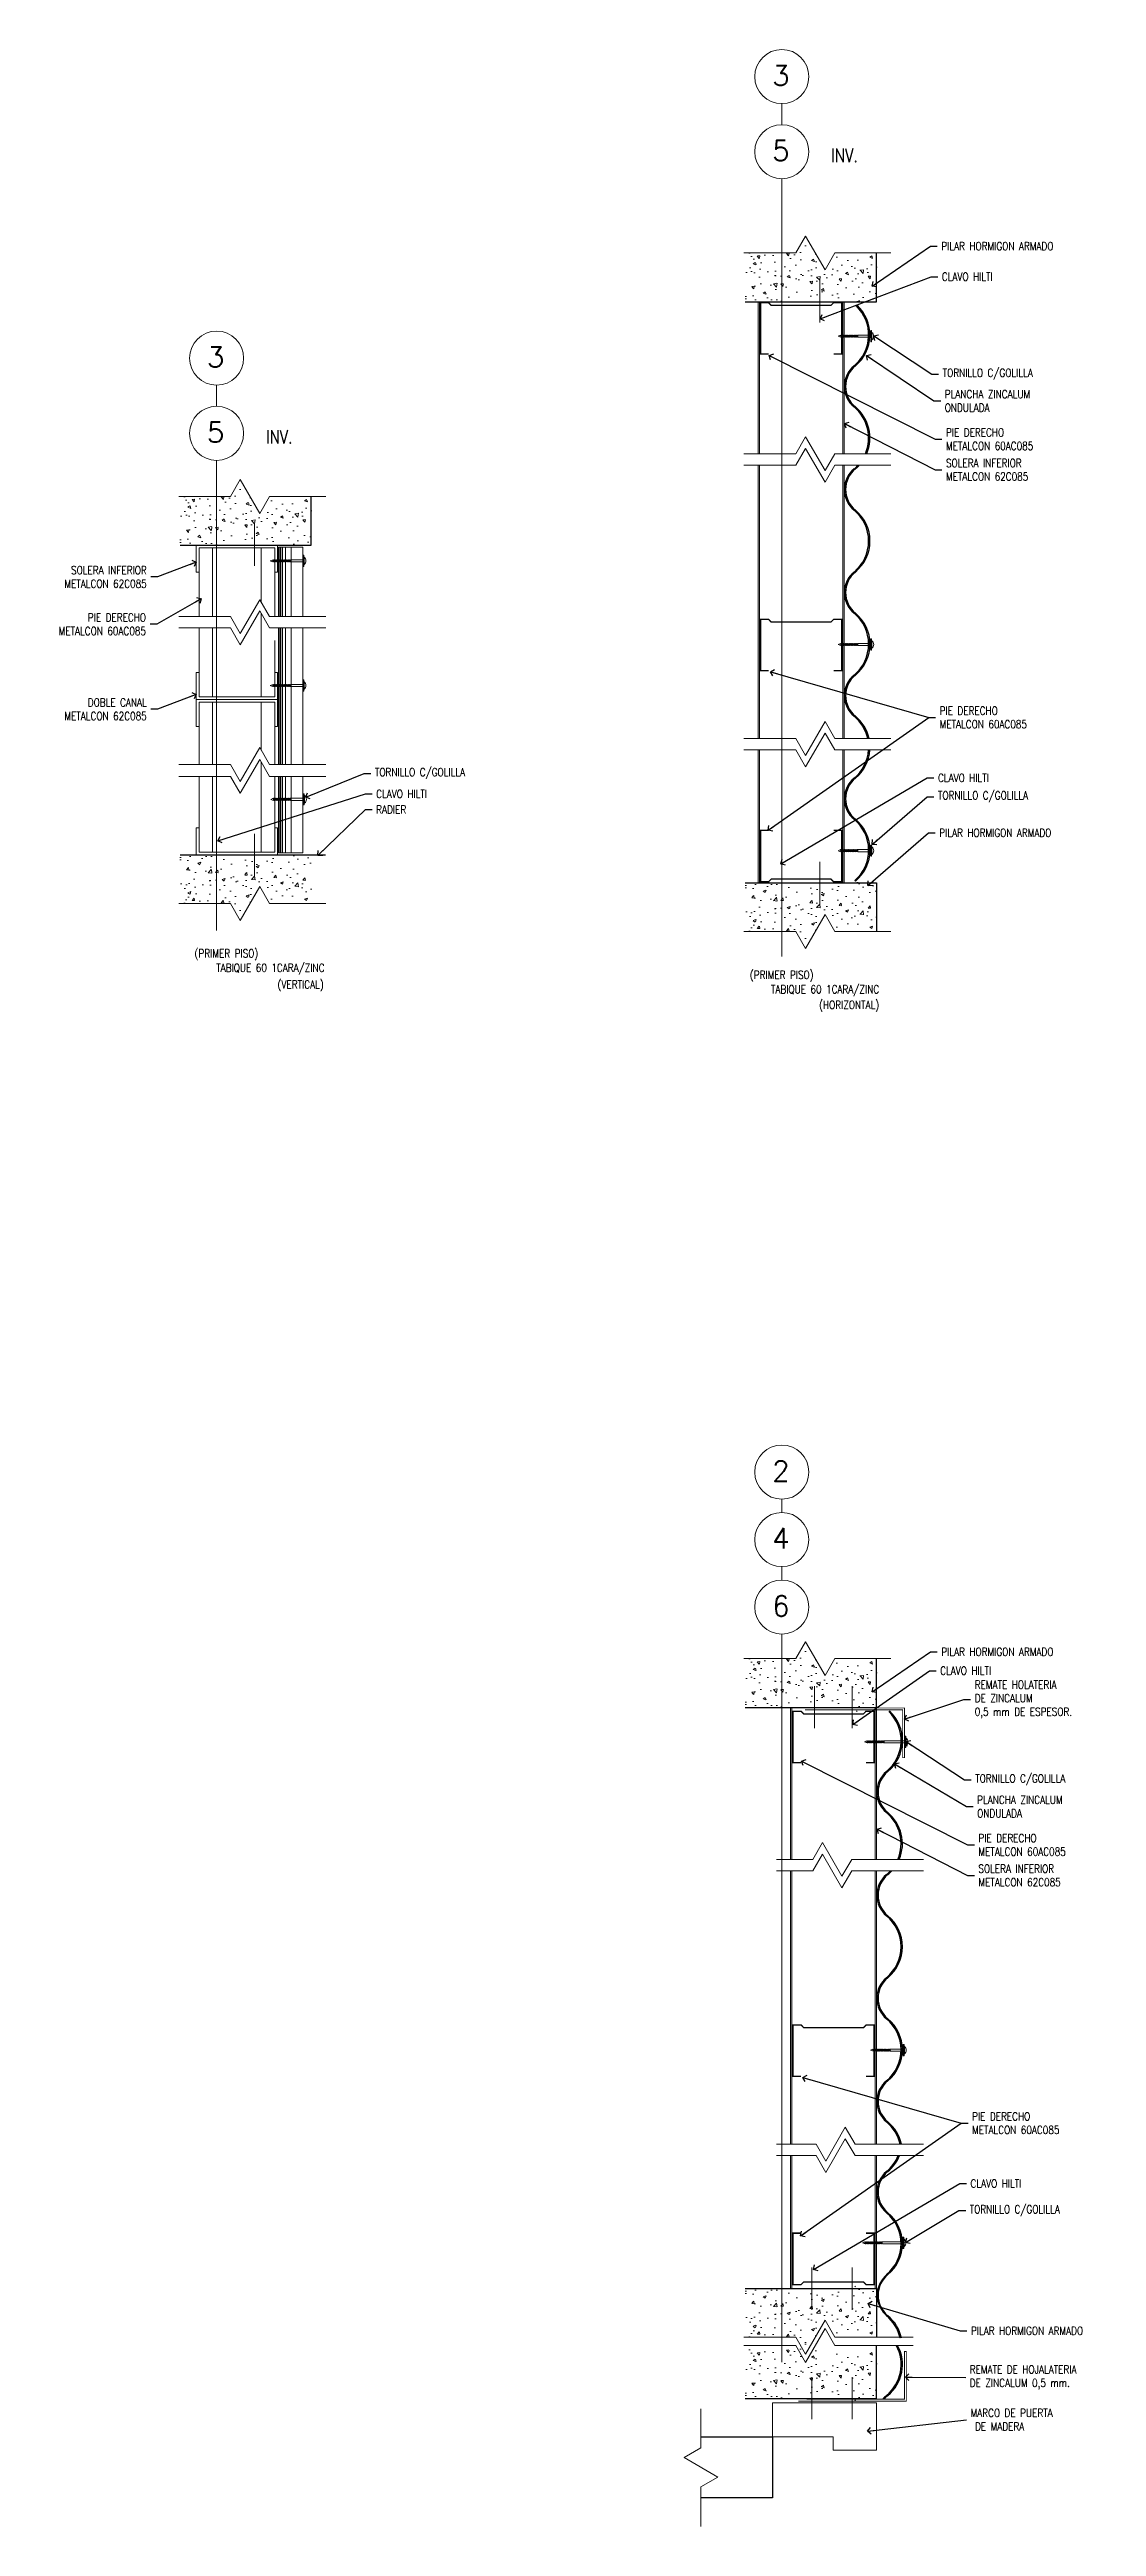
# Model space of a CAD drawing. Header units: metres. Extents: x -40 to 265, y 63 to 163.
# Drawn here: x -38.064 to -37.29, y 73.463 to 75.294 of the extents above; entities that cross this region are included whole.
import ezdxf

# ---------------------------------------------------------------- set-up
doc = ezdxf.new("R2010")
doc.units = ezdxf.units.M
doc.header["$LTSCALE"] = 5
doc.header["$MEASUREMENT"] = 0
doc.linetypes.add('CENTER', pattern=[2, 1.25, -0.25, 0.25, -0.25])
doc.layers.get('0').update_dxf_attribs({"color": 30})
doc.layers.add('_AUX', color=210, linetype='Continuous', lineweight=18, plot=False)
for name, color, linetype, lineweight in [('A-ANNO-SYMB', 3, 'Continuous', 18), ('A-ANNO-TEXT', 3, 'Continuous', 18), ('A-DETL-MBND', 3, 'Continuous', 18), ('A-DETL-MCUT', 4, 'Continuous', 25), ('A-DETL-PATT', 8, 'Continuous', 18)]:
    doc.layers.add(name, color=color, linetype=linetype, lineweight=lineweight)
doc.styles.add('E-ROMANS', font='romans.shx', dxfattribs={"width": 0.8})
doc.dimstyles.new('E-0001_ARW_18', dxfattribs={"dimscale": 0.001, "dimtxt": 1.8, "dimasz": 1.8, "dimexe": 0.9, "dimexo": 0.6, "dimgap": 0.9, "dimtad": 0, "dimdec": 0, "dimlfac": 1000, "dimzin": 0, "dimdsep": 46, "dimtxsty": 'E-ROMANS', "dimblk": 'OPEN90', "dimcen": 0.9, "dimclrd": 256, "dimclre": 256, "dimclrt": 256, "dimadec": 0, "dimazin": 0, "dimtfac": 1, "dimtdec": 0, "dimtmove": 1, "dimatfit": 3, "dimldrblk": 'OPEN90', "dimfxl": 1, "dimtfill": 1, "dimtolj": 1, "dimtzin": 0, "dimarcsym": 0})

msp = doc.modelspace()

# ---------------------------------------------------------------- texts
at = {"layer": 'A-ANNO-TEXT', "style": 'E-ROMANS'}
for s, p in [('3', (-37.529795, 75.26702)), ('5', (-37.529795, 75.211473)), ('3', (-37.947689, 75.058876)), ('5', (-37.947689, 75.003328)), ('2', (-37.529795, 74.235407)), ('4', (-37.529795, 74.185514)), ('6', (-37.529795, 74.135621))]:
    msp.add_text(s, height=0.015, dxfattribs=at).set_placement(p)
for s, insert, char_height, attachment_point in [('INV.', (-37.46639, 75.215537), 0.01, 6), ('PILAR HORMIGON ARMADO', (-37.404763, 75.148334), 0.006, 4), ('CLAVO HILTI', (-37.404371, 75.125763), 0.006, 4), ('TORNILLO C/GOLILLA', (-37.40372, 75.053727), 0.006, 4), ('PLANCHA ZINCALUM\\PONDULADA', (-37.402224, 75.033929), 0.006, 4), ('INV.', (-37.884284, 75.007392), 0.01, 6), ('PIE DERECHO\\PMETALCON 60AC085', (-37.401325, 75.005624), 0.006, 4), ('SOLERA INFERIOR\\PMETALCON 62C085', (-37.401325, 74.983024), 0.006, 4), ('SOLERA INFERIOR\\PMETALCON 62C085', (-37.992215, 74.903774), 0.006, 6), ('PIE DERECHO\\PMETALCON 60AC085', (-37.992788, 74.868824), 0.006, 6), ('DOBLE CANAL\\PMETALCON 62C085', (-37.992215, 74.805982), 0.006, 6), ('PIE DERECHO\\PMETALCON 60AC085', (-37.406, 74.799922), 0.006, 4), ('TORNILLO C/GOLILLA', (-37.82351, 74.758486), 0.006, 4), ('CLAVO HILTI', (-37.822586, 74.743409), 0.006, 4), ('TORNILLO C/GOLILLA', (-37.407198, 74.741342), 0.006, 4), ('CLAVO HILTI', (-37.407181, 74.755248), 0.006, 4), ('RADIER', (-37.822585, 74.731824), 0.006, 4), ('PILAR HORMIGON ARMADO', (-37.406274, 74.71468), 0.006, 4), ('(PRIMER PISO)', (-37.909782, 74.624546), 0.006, 6), ('TABIQUE 60 1CARA/ZINC', (-37.860803, 74.613861), 0.006, 6), ('(VERTICAL)', (-37.861369, 74.601509), 0.006, 6), ('(PRIMER PISO)', (-37.499184, 74.608661), 0.006, 6), ('TABIQUE 60 1CARA/ZINC', (-37.450691, 74.597978), 0.006, 6), ('(HORIZONTAL)', (-37.450691, 74.586453), 0.006, 6), ('PILAR HORMIGON ARMADO', (-37.404763, 74.109181), 0.006, 4), ('CLAVO HILTI', (-37.405571, 74.09524), 0.006, 4), ('REMATE HOLATERIA \\PDE ZINCALUM\\P0,5 mm DE ESPESOR.', (-37.380063, 74.07401), 0.006, 4), ('TORNILLO C/GOLILLA', (-37.37972, 74.014574), 0.006, 4), ('PLANCHA ZINCALUM\\PONDULADA', (-37.378224, 73.994776), 0.006, 4), ('PIE DERECHO\\PMETALCON 60AC085', (-37.377325, 73.966471), 0.006, 4), ('SOLERA INFERIOR\\PMETALCON 62C085', (-37.377325, 73.943872), 0.006, 4), ('PIE DERECHO\\PMETALCON 60AC085', (-37.382, 73.760769), 0.006, 4), ('CLAVO HILTI', (-37.383181, 73.716096), 0.006, 4), ('TORNILLO C/GOLILLA', (-37.383752, 73.696107), 0.006, 4), ('PILAR HORMIGON ARMADO', (-37.382843, 73.607285), 0.006, 4), ('REMATE DE HOJALATERIA\\PDE ZINCALUM 0,5 mm.', (-37.383752, 73.572819), 0.006, 4), ('MARCO DE PUERTA\\P DE MADERA', (-37.383126, 73.541553), 0.006, 4)]:
    msp.add_mtext(s, dxfattribs=dict(at, insert=insert, char_height=char_height, attachment_point=attachment_point))

# ---------------------------------------------------------------- blocks, each defined once
blk = doc.blocks.new('_Open90')
at = {"color": 0, "linetype": 'ByBlock', "lineweight": -2}
for p, q in [((0, 0), (-1, 0)), ((-0.5, 0.5), (0, 0)), ((0, 0), (-0.5, -0.5))]:
    blk.add_line(p, q, dxfattribs=at)

# ---------------------------------------------------------------- hatches: boundary and pattern name
at = {"layer": 'A-DETL-PATT'}
h = msp.add_hatch(dxfattribs=at)
h.set_pattern_fill('AR-CONC', color=256, scale=0.003, style=0)
h.set_pattern_definition([(310, (1.083767, 140.840113), (0.0215178055, 0.001882564), [0.00225, -0.02475]), (5, (1.083767, 140.840113), (-0.00416254, -0.022565764), [0.0018, -0.0198]), (259.5486, (1.08556, 140.84027), (0.0173552815, -0.020683186), [0.001912206, -0.0210342634]), (313.8158, (1.083767, 140.834113), (0.032017231, 0.00496557), [0.003375, -0.037125]), (263.3644, (1.086435, 140.834527), (0.028039881, -0.029223536), [0.002868309, -0.03155139]), (8.8158, (1.083767, 140.834113), (0.028039858, -0.029223558), [0.0027, -0.0297]), (339, (1.086767, 140.835613), (0.0179072116, 0.0120785667), [0.00225, -0.02475]), (34, (1.086767, 140.835613), (0.00729946, -0.0217545014), [0.0018, -0.0198]), (288.5486, (1.08826, 140.83662), (0.025206679, -0.009675915), [0.001912206, -0.0210342634]), (322.5, (1.083767, 140.8401134), (0.00036479566, -0.0099868156), [0, -0.01956, 0, -0.0201, 0, -0.019875]), (352.5, (1.083767, 140.840113), (0.0078920861, -0.0118323514), [0, -0.01146, 0, -0.01911, 0, -0.007575]), (32.5, (1.077077, 140.8401134), (0.0160146731, 0.00067664615), [0, -0.0075, 0, -0.0234, 0, -0.03105]), (42.5, (1.074077, 140.840113), (0.017495585, -0.0030031495), [0, -0.00975, 0, -0.01554, 0, -0.02205])])
h.paths.add_polyline_path([(-37.452676, 75.143323), (-37.452676, 75.107263), (-37.464426, 75.107263, 0.0008222), (-37.464501, 75.107325), (-37.464552, 75.107263), (-37.549726, 75.107263), (-37.549726, 75.143323), (-37.512379, 75.143323), (-37.505162, 75.155823), (-37.490729, 75.130823), (-37.483512, 75.143323)])
h = msp.add_hatch(dxfattribs=at)
h.set_pattern_fill('AR-CONC', color=256, scale=0.003, style=0)
h.set_pattern_definition([(310, (0.665873, 140.660104), (0.0215178055, 0.001882564), [0.00225, -0.02475]), (5, (0.665873, 140.660104), (-0.00416254, -0.022565764), [0.0018, -0.0198]), (259.5486, (0.667666, 140.660261), (0.0173552815, -0.020683186), [0.001912206, -0.0210342634]), (313.8158, (0.665873, 140.654104), (0.032017231, 0.00496557), [0.003375, -0.037125]), (263.3644, (0.66854, 140.654518), (0.028039881, -0.029223536), [0.002868309, -0.03155139]), (8.8158, (0.665873, 140.654104), (0.028039858, -0.029223558), [0.0027, -0.0297]), (339, (0.668873, 140.655604), (0.0179072116, 0.0120785667), [0.00225, -0.02475]), (34, (0.668873, 140.655604), (0.00729946, -0.0217545014), [0.0018, -0.0198]), (288.5486, (0.670365, 140.65661), (0.025206679, -0.009675915), [0.001912206, -0.0210342634]), (322.5, (0.665873, 140.660104), (0.00036479566, -0.0099868156), [0, -0.01956, 0, -0.0201, 0, -0.019875]), (352.5, (0.665873, 140.660104), (0.0078920861, -0.0118323514), [0, -0.01146, 0, -0.01911, 0, -0.007575]), (32.5, (0.659183, 140.660104), (0.0160146731, 0.00067664615), [0, -0.0075, 0, -0.0234, 0, -0.03105]), (42.5, (0.656183, 140.660104), (0.017495585, -0.0030031495), [0, -0.00975, 0, -0.01554, 0, -0.02205])])
h.paths.add_polyline_path([(-37.87057, 74.963314), (-37.87057, 74.927254), (-37.882319, 74.927254, 0.0008222), (-37.882395, 74.927316), (-37.882446, 74.927254), (-37.96762, 74.927254), (-37.96762, 74.963314), (-37.930273, 74.963314), (-37.923056, 74.975814), (-37.908623, 74.950814), (-37.901406, 74.963314)])
h = msp.add_hatch(dxfattribs=at)
h.set_pattern_fill('AR-CONC', color=256, scale=0.003, style=0)
h.set_pattern_definition([(50, (0.665873, 8.965599), (0.0215178055, -0.001882564), [0.00225, -0.02475]), (355, (0.665873, 8.965599), (-0.00416254, 0.022565764), [0.0018, -0.0198]), (100.4514, (0.667666, 8.965442), (0.0173552815, 0.020683186), [0.001912206, -0.0210342634]), (46.1842, (0.665873, 8.9716), (0.032017231, -0.00496557), [0.003375, -0.037125]), (96.6356, (0.66854, 8.971185), (0.028039881, 0.029223536), [0.002868309, -0.03155139]), (351.1842, (0.665873, 8.9716), (0.028039858, 0.029223558), [0.0027, -0.0297]), (21, (0.668873, 8.970099), (0.0179072116, -0.0120785667), [0.00225, -0.02475]), (326, (0.668873, 8.970099), (0.00729946, 0.0217545014), [0.0018, -0.0198]), (71.4514, (0.670365, 8.969092), (0.025206679, 0.009675915), [0.001912206, -0.0210342634]), (37.5, (0.665873, 8.965599), (0.00036479566, 0.0099868156), [0, -0.01956, 0, -0.0201, 0, -0.019875]), (7.5, (0.665873, 8.965599), (0.0078920861, 0.0118323514), [0, -0.01146, 0, -0.01911, 0, -0.007575]), (327.5, (0.659183, 8.965599), (0.0160146731, -0.00067664615), [0, -0.0075, 0, -0.0234, 0, -0.03105]), (317.5, (0.656183, 8.965599), (0.017495585, 0.0030031495), [0, -0.00975, 0, -0.01554, 0, -0.02205])])
h.paths.add_polyline_path([(-37.87057, 74.662389), (-37.87057, 74.698449), (-37.882319, 74.698449, -0.0008222), (-37.882395, 74.698387), (-37.882446, 74.698449), (-37.96762, 74.698449), (-37.96762, 74.662389), (-37.930273, 74.662389), (-37.923056, 74.649889), (-37.908623, 74.674889), (-37.901406, 74.662389)])
h = msp.add_hatch(dxfattribs=at)
h.set_pattern_fill('AR-CONC', color=256, scale=0.003, style=0)
h.set_pattern_definition([(50, (1.083767, 8.944937), (0.0215178055, -0.001882564), [0.00225, -0.02475]), (355, (1.083767, 8.944937), (-0.00416254, 0.022565764), [0.0018, -0.0198]), (100.4514, (1.08556, 8.94478), (0.0173552815, 0.020683186), [0.001912206, -0.0210342634]), (46.1842, (1.083767, 8.950937), (0.032017231, -0.00496557), [0.003375, -0.037125]), (96.6356, (1.086435, 8.950523), (0.028039881, 0.029223536), [0.002868309, -0.03155139]), (351.1842, (1.083767, 8.950937), (0.028039858, 0.029223558), [0.0027, -0.0297]), (21, (1.086767, 8.949437), (0.0179072116, -0.0120785667), [0.00225, -0.02475]), (326, (1.086767, 8.949437), (0.00729946, 0.0217545014), [0.0018, -0.0198]), (71.4514, (1.08826, 8.94843), (0.025206679, 0.009675915), [0.001912206, -0.0210342634]), (37.5, (1.083767, 8.944937), (0.00036479566, 0.0099868156), [0, -0.01956, 0, -0.0201, 0, -0.019875]), (7.5, (1.083767, 8.944937), (0.0078920861, 0.0118323514), [0, -0.01146, 0, -0.01911, 0, -0.007575]), (327.5, (1.077077, 8.944937), (0.0160146731, -0.00067664615), [0, -0.0075, 0, -0.0234, 0, -0.03105]), (317.5, (1.074077, 8.944937), (0.017495585, 0.0030031495), [0, -0.00975, 0, -0.01554, 0, -0.02205])])
h.paths.add_polyline_path([(-37.452676, 74.641727), (-37.452676, 74.677787), (-37.464426, 74.677787, -0.0008222), (-37.464501, 74.677725), (-37.464552, 74.677787), (-37.549726, 74.677787), (-37.549726, 74.641727), (-37.512379, 74.641727), (-37.505162, 74.629227), (-37.490729, 74.654227), (-37.483512, 74.641727)])
h = msp.add_hatch(dxfattribs=at)
h.set_pattern_fill('AR-CONC', color=256, scale=0.003, style=0)
h.set_pattern_definition([(310, (1.083767, 139.80096), (0.0215178055, 0.001882564), [0.00225, -0.02475]), (5, (1.083767, 139.80096), (-0.00416254, -0.022565764), [0.0018, -0.0198]), (259.5486, (1.08556, 139.801117), (0.0173552815, -0.020683186), [0.001912206, -0.0210342634]), (313.8158, (1.083767, 139.79496), (0.032017231, 0.00496557), [0.003375, -0.037125]), (263.3644, (1.086435, 139.795374), (0.028039881, -0.029223536), [0.002868309, -0.03155139]), (8.8158, (1.083767, 139.79496), (0.028039858, -0.029223558), [0.0027, -0.0297]), (339, (1.086767, 139.79646), (0.0179072116, 0.0120785667), [0.00225, -0.02475]), (34, (1.086767, 139.79646), (0.00729946, -0.0217545014), [0.0018, -0.0198]), (288.5486, (1.08826, 139.797467), (0.025206679, -0.009675915), [0.001912206, -0.0210342634]), (322.5, (1.083767, 139.8009606), (0.00036479566, -0.0099868156), [0, -0.01956, 0, -0.0201, 0, -0.019875]), (352.5, (1.083767, 139.800961), (0.0078920861, -0.0118323514), [0, -0.01146, 0, -0.01911, 0, -0.007575]), (32.5, (1.077077, 139.8009606), (0.0160146731, 0.00067664615), [0, -0.0075, 0, -0.0234, 0, -0.03105]), (42.5, (1.074077, 139.80096), (0.017495585, -0.0030031495), [0, -0.00975, 0, -0.01554, 0, -0.02205])])
h.paths.add_polyline_path([(-37.452676, 74.10417), (-37.452676, 74.06811), (-37.464426, 74.06811, 0.0008222), (-37.464501, 74.068172), (-37.464552, 74.06811), (-37.549726, 74.06811), (-37.549726, 74.10417), (-37.512379, 74.10417), (-37.505162, 74.11667), (-37.490729, 74.09167), (-37.483512, 74.10417)])
h = msp.add_hatch(dxfattribs=at)
h.set_pattern_fill('AR-CONC', color=256, scale=0.003, style=0)
h.set_pattern_definition([(50, (1.083767, 7.905784), (0.0215178055, -0.001882564), [0.00225, -0.02475]), (355, (1.083767, 7.905784), (-0.00416254, 0.022565764), [0.0018, -0.0198]), (100.4514, (1.08556, 7.905627), (0.0173552815, 0.020683186), [0.001912206, -0.0210342634]), (46.1842, (1.083767, 7.911784), (0.032017231, -0.00496557), [0.003375, -0.037125]), (96.6356, (1.086435, 7.91137), (0.028039881, 0.029223536), [0.002868309, -0.03155139]), (351.1842, (1.083767, 7.911784), (0.028039858, 0.029223558), [0.0027, -0.0297]), (21, (1.086767, 7.910284), (0.0179072116, -0.0120785667), [0.00225, -0.02475]), (326, (1.086767, 7.910284), (0.00729946, 0.0217545014), [0.0018, -0.0198]), (71.4514, (1.08826, 7.909277), (0.025206679, 0.009675915), [0.001912206, -0.0210342634]), (37.5, (1.083767, 7.905784), (0.00036479566, 0.0099868156), [0, -0.01956, 0, -0.0201, 0, -0.019875]), (7.5, (1.083767, 7.905784), (0.0078920861, 0.0118323514), [0, -0.01146, 0, -0.01911, 0, -0.007575]), (327.5, (1.077077, 7.905784), (0.0160146731, -0.00067664615), [0, -0.0075, 0, -0.0234, 0, -0.03105]), (317.5, (1.074077, 7.905784), (0.017495585, 0.0030031495), [0, -0.00975, 0, -0.01554, 0, -0.02205])])
h.paths.add_polyline_path([(-37.452676, 73.602574), (-37.452676, 73.638634), (-37.464426, 73.638634, -0.0008222), (-37.464501, 73.638572), (-37.464552, 73.638634), (-37.549726, 73.638634), (-37.549726, 73.602574), (-37.512379, 73.602574), (-37.505162, 73.590074), (-37.490729, 73.615074), (-37.483512, 73.602574)])
h = msp.add_hatch(dxfattribs=at)
h.set_pattern_fill('AR-CONC', color=256, scale=0.003, style=0)
h.set_pattern_definition([(310, (1.083767, 139.290112), (0.0215178055, 0.001882564), [0.00225, -0.02475]), (5, (1.083767, 139.290112), (-0.00416254, -0.022565764), [0.0018, -0.0198]), (259.5486, (1.08556, 139.290268), (0.0173552815, -0.020683186), [0.001912206, -0.0210342634]), (313.8158, (1.083767, 139.284112), (0.032017231, 0.00496557), [0.003375, -0.037125]), (263.3644, (1.086435, 139.284525), (0.028039881, -0.029223536), [0.002868309, -0.03155139]), (8.8158, (1.083767, 139.28411), (0.028039858, -0.029223558), [0.0027, -0.0297]), (339, (1.086767, 139.285612), (0.0179072116, 0.0120785667), [0.00225, -0.02475]), (34, (1.086767, 139.285612), (0.00729946, -0.0217545014), [0.0018, -0.0198]), (288.5486, (1.08826, 139.286618), (0.025206679, -0.009675915), [0.001912206, -0.0210342634]), (322.5, (1.083767, 139.2901116), (0.00036479566, -0.0099868156), [0, -0.01956, 0, -0.0201, 0, -0.019875]), (352.5, (1.083767, 139.290112), (0.0078920861, -0.0118323514), [0, -0.01146, 0, -0.01911, 0, -0.007575]), (32.5, (1.077077, 139.2901116), (0.0160146731, 0.00067664615), [0, -0.0075, 0, -0.0234, 0, -0.03105]), (42.5, (1.074077, 139.290112), (0.017495585, -0.0030031495), [0, -0.00975, 0, -0.01554, 0, -0.02205])])
h.paths.add_polyline_path([(-37.452676, 73.593321), (-37.452676, 73.557261), (-37.464426, 73.557261, 0.0008222), (-37.464501, 73.557323), (-37.464552, 73.557261), (-37.549726, 73.557261), (-37.549726, 73.593321), (-37.512379, 73.593321), (-37.505162, 73.605821), (-37.490729, 73.580821), (-37.483512, 73.593321)])

# ---------------------------------------------------------------- linework, layer by layer
at = {"layer": '_AUX'}
for points in [[(-37.484676, 73.553913), (-37.484676, 73.553913), (-37.529676, 73.553913), (-37.529676, 73.528913), (-37.484676, 73.528913)], [(-37.484676, 73.528913), (-37.484676, 73.518913), (-37.452676, 73.518913), (-37.452676, 73.553913), (-37.484676, 73.553913)]]:
    msp.add_lwpolyline(points, dxfattribs=at)
at = {"layer": 'A-ANNO-SYMB', "linetype": 'CENTER'}
for p, q in [((-37.522676, 75.253699), (-37.522676, 75.238151)), ((-37.522676, 75.198151), (-37.522676, 74.623328)), ((-37.94057, 75.045554), (-37.94057, 75.030006)), ((-37.94057, 74.990006), (-37.94057, 74.642454)), ((-37.522676, 74.222085), (-37.522676, 74.212192)), ((-37.522676, 74.172192), (-37.522676, 74.162299)), ((-37.522676, 74.122299), (-37.522676, 73.584175))]:
    msp.add_line(p, q, dxfattribs=at)
at = {"layer": 'A-ANNO-SYMB'}
for p, q in [((-37.512379, 75.143323), (-37.505162, 75.155823)), ((-37.505162, 75.155823), (-37.490729, 75.130823)), ((-37.550711, 75.143323), (-37.512379, 75.143323)), ((-37.490729, 75.130823), (-37.483512, 75.143323)), ((-37.483512, 75.143323), (-37.441989, 75.143323)), ((-37.512379, 74.994897), (-37.505162, 75.007397)), ((-37.505162, 75.007397), (-37.490729, 74.982397)), ((-37.550711, 74.994897), (-37.512379, 74.994897)), ((-37.550711, 74.986387), (-37.512379, 74.986387)), ((-37.512379, 74.986387), (-37.505162, 74.998887)), ((-37.505162, 74.998887), (-37.490729, 74.973887)), ((-37.490729, 74.982397), (-37.483512, 74.994897)), ((-37.490729, 74.973887), (-37.483512, 74.986387)), ((-37.483512, 74.994897), (-37.441989, 74.994897)), ((-37.483512, 74.986387), (-37.441989, 74.986387)), ((-37.930273, 74.963314), (-37.923056, 74.975814)), ((-37.923056, 74.975814), (-37.908623, 74.950814)), ((-37.968605, 74.963314), (-37.930273, 74.963314)), ((-37.908623, 74.950814), (-37.901406, 74.963314)), ((-37.901406, 74.963314), (-37.859883, 74.963314)), ((-37.968605, 74.874457), (-37.930273, 74.874457)), ((-37.930273, 74.874457), (-37.923056, 74.861957)), ((-37.923056, 74.861957), (-37.908623, 74.886957)), ((-37.923056, 74.853736), (-37.908623, 74.878736)), ((-37.908623, 74.886957), (-37.901406, 74.874457)), ((-37.908623, 74.878736), (-37.901406, 74.866236)), ((-37.901406, 74.874457), (-37.859883, 74.874457)), ((-37.968605, 74.866236), (-37.930273, 74.866236)), ((-37.930273, 74.866236), (-37.923056, 74.853736)), ((-37.901406, 74.866236), (-37.859883, 74.866236)), ((-37.550711, 74.784406), (-37.512379, 74.784406)), ((-37.512379, 74.784406), (-37.505162, 74.771906)), ((-37.505162, 74.771906), (-37.490729, 74.796906)), ((-37.505162, 74.763396), (-37.490729, 74.788396)), ((-37.490729, 74.796906), (-37.483512, 74.784406)), ((-37.490729, 74.788396), (-37.483512, 74.775896)), ((-37.483512, 74.784406), (-37.441989, 74.784406)), ((-37.968605, 74.76511), (-37.930273, 74.76511)), ((-37.930273, 74.76511), (-37.923056, 74.75261)), ((-37.923056, 74.75261), (-37.908623, 74.77761)), ((-37.923056, 74.743894), (-37.908623, 74.768894)), ((-37.908623, 74.77761), (-37.901406, 74.76511)), ((-37.908623, 74.768894), (-37.901406, 74.756394)), ((-37.901406, 74.76511), (-37.859883, 74.76511)), ((-37.550711, 74.775896), (-37.512379, 74.775896)), ((-37.512379, 74.775896), (-37.505162, 74.763396)), ((-37.483512, 74.775896), (-37.441989, 74.775896)), ((-37.968605, 74.756394), (-37.930273, 74.756394)), ((-37.930273, 74.756394), (-37.923056, 74.743894)), ((-37.901406, 74.756394), (-37.859883, 74.756394)), ((-37.923056, 74.649889), (-37.908623, 74.674889)), ((-37.908623, 74.674889), (-37.901406, 74.662389)), ((-37.968605, 74.662389), (-37.930273, 74.662389)), ((-37.930273, 74.662389), (-37.923056, 74.649889)), ((-37.901406, 74.662389), (-37.859883, 74.662389)), ((-37.499842, 73.955744), (-37.492625, 73.968244)), ((-37.499842, 73.947234), (-37.492625, 73.959734)), ((-37.492625, 73.968244), (-37.478191, 73.943244)), ((-37.492625, 73.959734), (-37.478191, 73.934734)), ((-37.526711, 73.955744), (-37.499842, 73.955744)), ((-37.526711, 73.947234), (-37.499842, 73.947234)), ((-37.478191, 73.943244), (-37.470975, 73.955744)), ((-37.478191, 73.934734), (-37.470975, 73.947234)), ((-37.470975, 73.955744), (-37.417989, 73.955744)), ((-37.470975, 73.947234), (-37.417989, 73.947234)), ((-37.490156, 73.732753), (-37.475723, 73.757753)), ((-37.475723, 73.757753), (-37.468506, 73.745253)), ((-37.526711, 73.745253), (-37.497373, 73.745253)), ((-37.497373, 73.745253), (-37.490156, 73.732753)), ((-37.490156, 73.724244), (-37.475723, 73.749244)), ((-37.475723, 73.749244), (-37.468506, 73.736744)), ((-37.468506, 73.745253), (-37.417989, 73.745253)), ((-37.526711, 73.736744), (-37.497373, 73.736744)), ((-37.497373, 73.736744), (-37.490156, 73.724244)), ((-37.468506, 73.736744), (-37.417989, 73.736744)), ((-37.505162, 73.590074), (-37.490729, 73.615074)), ((-37.490729, 73.615074), (-37.483512, 73.602574)), ((-37.550711, 73.602574), (-37.512379, 73.602574)), ((-37.550711, 73.596434), (-37.512379, 73.596434)), ((-37.512379, 73.602574), (-37.505162, 73.590074)), ((-37.512379, 73.596434), (-37.505162, 73.583934)), ((-37.505162, 73.583934), (-37.490729, 73.608934)), ((-37.490729, 73.608934), (-37.483512, 73.596434)), ((-37.483512, 73.602574), (-37.425687, 73.602574)), ((-37.483512, 73.596434), (-37.425687, 73.596434))]:
    msp.add_line(p, q, dxfattribs=at)
for centre in [(-37.522676, 75.273699), (-37.522676, 75.218151), (-37.94057, 75.065554), (-37.94057, 75.010006), (-37.522676, 74.242085), (-37.522676, 74.192192), (-37.522676, 74.142299)]:
    msp.add_circle(centre, 0.02, dxfattribs=at)
for centre in [(-37.488149, 75.006574), (-37.487149, 75.006574)]:
    msp.add_arc(centre, 0.029661, 309.424063, 317.110058, dxfattribs=at)
at = {"layer": 'A-DETL-MBND', "linetype": 'CENTER'}
for p, q in [((-37.522715, 75.091924), (-37.522715, 75.123075)), ((-37.494574, 75.091924), (-37.494574, 75.123075)), ((-37.940609, 74.911915), (-37.940609, 74.943066)), ((-37.912468, 74.911915), (-37.912468, 74.943066)), ((-37.940609, 74.713788), (-37.940609, 74.682637)), ((-37.912468, 74.713788), (-37.912468, 74.682637)), ((-37.522715, 74.693126), (-37.522715, 74.661976)), ((-37.494574, 74.693126), (-37.494574, 74.661976)), ((-37.498633, 74.052771), (-37.498633, 74.083922)), ((-37.470574, 74.052771), (-37.470574, 74.083922)), ((-37.500577, 73.653973), (-37.500577, 73.622823)), ((-37.470574, 73.653973), (-37.470574, 73.622823)), ((-37.500577, 73.541922), (-37.500577, 73.573073)), ((-37.470574, 73.541922), (-37.470574, 73.573073))]:
    msp.add_line(p, q, dxfattribs=at)
at = {"layer": 'A-DETL-MBND'}
for p, q in [((-37.540249, 74.994897), (-37.540249, 75.107263)), ((-37.539249, 74.994897), (-37.539249, 75.107263)), ((-37.477676, 74.994897), (-37.477676, 75.107263)), ((-37.476676, 74.994897), (-37.476676, 75.107263)), ((-37.456891, 75.082655), (-37.466614, 75.082655)), ((-37.466229, 75.081007), (-37.456891, 75.081007)), ((-37.456891, 75.085951), (-37.456342, 75.085951)), ((-37.456891, 75.077711), (-37.456342, 75.077711)), ((-37.456342, 75.082655), (-37.456067, 75.082655)), ((-37.456342, 75.081007), (-37.456067, 75.081007)), ((-37.540249, 74.986387), (-37.540249, 74.784406)), ((-37.539249, 74.986387), (-37.539249, 74.784406)), ((-37.477676, 74.986387), (-37.477676, 74.784406)), ((-37.476676, 74.986387), (-37.476676, 74.784406)), ((-37.89557, 74.927254), (-37.95557, 74.927254)), ((-37.95557, 74.927254), (-37.95557, 74.907254)), ((-37.95357, 74.925254), (-37.95357, 74.874457)), ((-37.89757, 74.925254), (-37.95357, 74.925254)), ((-37.95357, 74.925254), (-37.95357, 74.907254)), ((-37.94357, 74.925254), (-37.94357, 74.874457)), ((-37.90757, 74.925254), (-37.90757, 74.885134)), ((-37.89757, 74.925254), (-37.89757, 74.874457)), ((-37.89757, 74.907254), (-37.89757, 74.925254)), ((-37.89557, 74.907254), (-37.89557, 74.927254)), ((-37.894716, 74.925936), (-37.894716, 74.874457)), ((-37.893916, 74.925936), (-37.894716, 74.925936)), ((-37.893916, 74.925936), (-37.893916, 74.874457)), ((-37.893916, 74.925936), (-37.876716, 74.925936)), ((-37.89354, 74.925936), (-37.89354, 74.874457)), ((-37.892997, 74.925936), (-37.892997, 74.874457)), ((-37.891912, 74.925936), (-37.891912, 74.874457)), ((-37.889741, 74.925936), (-37.889741, 74.874457)), ((-37.876692, 74.914926), (-37.886414, 74.914926)), ((-37.886029, 74.916574), (-37.876692, 74.916574)), ((-37.885399, 74.925936), (-37.885399, 74.874457)), ((-37.876716, 74.925936), (-37.876716, 74.874457)), ((-37.876692, 74.91987), (-37.876143, 74.91987)), ((-37.876692, 74.91163), (-37.876143, 74.91163)), ((-37.876143, 74.916574), (-37.875868, 74.916574)), ((-37.876143, 74.914926), (-37.875868, 74.914926)), ((-37.95557, 74.907254), (-37.95357, 74.907254)), ((-37.89757, 74.907254), (-37.89557, 74.907254)), ((-37.90757, 74.876913), (-37.90757, 74.815156)), ((-37.95357, 74.866236), (-37.95357, 74.833156)), ((-37.94357, 74.866236), (-37.94357, 74.815156)), ((-37.89757, 74.856767), (-37.89757, 74.833156)), ((-37.894716, 74.866236), (-37.894716, 74.76511)), ((-37.893916, 74.866236), (-37.893916, 74.76511)), ((-37.89354, 74.866236), (-37.89354, 74.76511)), ((-37.892997, 74.866236), (-37.892997, 74.76511)), ((-37.891912, 74.866236), (-37.891912, 74.76511)), ((-37.889741, 74.866236), (-37.889741, 74.76511)), ((-37.885399, 74.866236), (-37.885399, 74.76511)), ((-37.876716, 74.866236), (-37.876716, 74.76511)), ((-37.456891, 74.854692), (-37.466614, 74.854692)), ((-37.456891, 74.857988), (-37.456342, 74.857988)), ((-37.456342, 74.854692), (-37.456067, 74.854692)), ((-37.466229, 74.853044), (-37.456891, 74.853044)), ((-37.456891, 74.849748), (-37.456342, 74.849748)), ((-37.456342, 74.853044), (-37.456067, 74.853044)), ((-37.95557, 74.833156), (-37.95357, 74.833156)), ((-37.95557, 74.813156), (-37.95557, 74.833156)), ((-37.95357, 74.815156), (-37.95357, 74.833156)), ((-37.89757, 74.833156), (-37.89557, 74.833156)), ((-37.89757, 74.833156), (-37.89757, 74.815156)), ((-37.89557, 74.833156), (-37.89557, 74.813156)), ((-37.876692, 74.822724), (-37.886414, 74.822724)), ((-37.886029, 74.824372), (-37.876692, 74.824372)), ((-37.876692, 74.827668), (-37.876143, 74.827668)), ((-37.876692, 74.819428), (-37.876143, 74.819428)), ((-37.876143, 74.824372), (-37.875868, 74.824372)), ((-37.876143, 74.822724), (-37.875868, 74.822724)), ((-37.89557, 74.813156), (-37.95557, 74.813156)), ((-37.89557, 74.813156), (-37.95557, 74.813156)), ((-37.95557, 74.813156), (-37.95557, 74.793156)), ((-37.89757, 74.815156), (-37.95357, 74.815156)), ((-37.89757, 74.811156), (-37.95357, 74.811156)), ((-37.95357, 74.811156), (-37.95357, 74.793156)), ((-37.94357, 74.76511), (-37.94357, 74.811156)), ((-37.90757, 74.775787), (-37.90757, 74.811156)), ((-37.89757, 74.793156), (-37.89757, 74.811156)), ((-37.89557, 74.793156), (-37.89557, 74.813156)), ((-37.95557, 74.793156), (-37.95357, 74.793156)), ((-37.95357, 74.76511), (-37.95357, 74.793156)), ((-37.89757, 74.76511), (-37.89757, 74.793156)), ((-37.89757, 74.793156), (-37.89557, 74.793156)), ((-37.90757, 74.700449), (-37.90757, 74.76707)), ((-37.540249, 74.775896), (-37.540249, 74.677787)), ((-37.539249, 74.775896), (-37.539249, 74.677787)), ((-37.477676, 74.775896), (-37.477676, 74.677787)), ((-37.476676, 74.775896), (-37.476676, 74.677787)), ((-37.95357, 74.700449), (-37.95357, 74.756394)), ((-37.94357, 74.700449), (-37.94357, 74.756394)), ((-37.89757, 74.700449), (-37.89757, 74.756394)), ((-37.894716, 74.699767), (-37.894716, 74.756394)), ((-37.893916, 74.699767), (-37.893916, 74.756394)), ((-37.89354, 74.699767), (-37.89354, 74.756394)), ((-37.892997, 74.699767), (-37.892997, 74.756394)), ((-37.891912, 74.699767), (-37.891912, 74.756394)), ((-37.889741, 74.699767), (-37.889741, 74.756394)), ((-37.885399, 74.699767), (-37.885399, 74.756394)), ((-37.876716, 74.699767), (-37.876716, 74.756394)), ((-37.876372, 74.740211), (-37.886094, 74.740211)), ((-37.885709, 74.738563), (-37.876372, 74.738563)), ((-37.876372, 74.743506), (-37.875822, 74.743506)), ((-37.876372, 74.735267), (-37.875822, 74.735267)), ((-37.875822, 74.740211), (-37.875548, 74.740211)), ((-37.875822, 74.738563), (-37.875548, 74.738563)), ((-37.95557, 74.718449), (-37.95357, 74.718449)), ((-37.95557, 74.698449), (-37.95557, 74.718449)), ((-37.95357, 74.700449), (-37.95357, 74.718449)), ((-37.89757, 74.718449), (-37.89557, 74.718449)), ((-37.89757, 74.718449), (-37.89757, 74.700449)), ((-37.89557, 74.718449), (-37.89557, 74.698449)), ((-37.89557, 74.698449), (-37.95557, 74.698449)), ((-37.89757, 74.700449), (-37.95357, 74.700449)), ((-37.893916, 74.699767), (-37.894716, 74.699767)), ((-37.893916, 74.699767), (-37.876716, 74.699767)), ((-37.456891, 74.702272), (-37.466614, 74.702272)), ((-37.466229, 74.700624), (-37.456891, 74.700624)), ((-37.456891, 74.705568), (-37.456342, 74.705568)), ((-37.456891, 74.697328), (-37.456342, 74.697328)), ((-37.456342, 74.702272), (-37.456067, 74.702272)), ((-37.456342, 74.700624), (-37.456067, 74.700624)), ((-37.505162, 74.629227), (-37.490729, 74.654227)), ((-37.490729, 74.654227), (-37.483512, 74.641727)), ((-37.550711, 74.641727), (-37.512379, 74.641727)), ((-37.512379, 74.641727), (-37.505162, 74.629227)), ((-37.483512, 74.641727), (-37.441989, 74.641727)), ((-37.550711, 74.10417), (-37.512379, 74.10417)), ((-37.512379, 74.10417), (-37.505162, 74.11667)), ((-37.505162, 74.11667), (-37.490729, 74.09167)), ((-37.490729, 74.09167), (-37.483512, 74.10417)), ((-37.483512, 74.10417), (-37.441989, 74.10417)), ((-37.516249, 73.955744), (-37.516249, 74.06811)), ((-37.515249, 73.955744), (-37.515249, 74.06811)), ((-37.453676, 73.955744), (-37.453676, 74.06811)), ((-37.452676, 73.955744), (-37.452676, 74.06811)), ((-37.431608, 74.043502), (-37.447197, 74.043502)), ((-37.446812, 74.041854), (-37.431608, 74.041854)), ((-37.431608, 74.046798), (-37.431059, 74.046798)), ((-37.431608, 74.038558), (-37.431059, 74.038558)), ((-37.431059, 74.043502), (-37.430784, 74.043502)), ((-37.431059, 74.041854), (-37.430784, 74.041854)), ((-37.516249, 73.947234), (-37.516249, 73.745253)), ((-37.515249, 73.947234), (-37.515249, 73.745253)), ((-37.453676, 73.947234), (-37.453676, 73.745253)), ((-37.452676, 73.947234), (-37.452676, 73.745253)), ((-37.432891, 73.815539), (-37.442614, 73.815539)), ((-37.442229, 73.813891), (-37.432891, 73.813891)), ((-37.432891, 73.818835), (-37.432342, 73.818835)), ((-37.432891, 73.810595), (-37.432342, 73.810595)), ((-37.432342, 73.815539), (-37.432067, 73.815539)), ((-37.432342, 73.813891), (-37.432067, 73.813891)), ((-37.516249, 73.736744), (-37.516249, 73.638634)), ((-37.515249, 73.736744), (-37.515249, 73.638634)), ((-37.453676, 73.736744), (-37.453676, 73.638634)), ((-37.452676, 73.736744), (-37.452676, 73.638634)), ((-37.433103, 73.673131), (-37.448693, 73.673131)), ((-37.448307, 73.671483), (-37.433103, 73.671483)), ((-37.433103, 73.676427), (-37.432554, 73.676427)), ((-37.433103, 73.668187), (-37.432554, 73.668187)), ((-37.432554, 73.673131), (-37.432279, 73.673131)), ((-37.432554, 73.671483), (-37.432279, 73.671483)), ((-37.582469, 73.520833), (-37.582469, 73.549665)), ((-37.594969, 73.513616), (-37.582469, 73.520833)), ((-37.569969, 73.499183), (-37.594969, 73.513616)), ((-37.582469, 73.491966), (-37.569969, 73.499183)), ((-37.582469, 73.462627), (-37.582469, 73.491966))]:
    msp.add_line(p, q, dxfattribs=at)
for points in [[(-37.479396, 75.082655), (-37.481067, 75.081825)], [(-37.47901, 75.081007), (-37.481067, 75.081825)], [(-37.478895, 75.082229), (-37.479396, 75.082655)], [(-37.47901, 75.081007), (-37.479396, 75.082655)], [(-37.47901, 75.081007), (-37.478706, 75.081422)], [(-37.478286, 75.082229), (-37.478787, 75.082655), (-37.478895, 75.082229)], [(-37.478706, 75.081422), (-37.478895, 75.082229)], [(-37.478402, 75.081007), (-37.478787, 75.082655)], [(-37.478402, 75.081007), (-37.478706, 75.081422)], [(-37.478402, 75.081007), (-37.478097, 75.081422)], [(-37.477677, 75.082229), (-37.478178, 75.082655), (-37.478286, 75.082229)], [(-37.478097, 75.081422), (-37.478286, 75.082229)], [(-37.477793, 75.081007), (-37.478178, 75.082655)], [(-37.477793, 75.081007), (-37.478097, 75.081422)], [(-37.477793, 75.081007), (-37.477489, 75.081422)], [(-37.477069, 75.082229), (-37.47757, 75.082655), (-37.477677, 75.082229)], [(-37.477489, 75.081422), (-37.477677, 75.082229)], [(-37.477184, 75.081007), (-37.47757, 75.082655)], [(-37.477184, 75.081007), (-37.477489, 75.081422)], [(-37.477184, 75.081007), (-37.47688, 75.081422)], [(-37.47646, 75.082229), (-37.476961, 75.082655), (-37.477069, 75.082229)], [(-37.47688, 75.081422), (-37.477069, 75.082229)], [(-37.476576, 75.081007), (-37.476961, 75.082655)], [(-37.476576, 75.081007), (-37.47688, 75.081422)], [(-37.476576, 75.081007), (-37.476272, 75.081422)], [(-37.475851, 75.082229), (-37.476352, 75.082655), (-37.47646, 75.082229)], [(-37.476272, 75.081422), (-37.47646, 75.082229)], [(-37.475967, 75.081007), (-37.476352, 75.082655)], [(-37.475967, 75.081007), (-37.476272, 75.081422)], [(-37.475967, 75.081007), (-37.475663, 75.081422)], [(-37.475243, 75.082229), (-37.475744, 75.082655), (-37.475851, 75.082229)], [(-37.475663, 75.081422), (-37.475851, 75.082229)], [(-37.475359, 75.081007), (-37.475744, 75.082655)], [(-37.475074, 75.081395), (-37.475359, 75.081007), (-37.475744, 75.082655)], [(-37.475359, 75.081007), (-37.475663, 75.081422)], [(-37.475359, 75.081007), (-37.475663, 75.081422)], [(-37.475359, 75.081007), (-37.475054, 75.081422)], [(-37.475074, 75.082603), (-37.475135, 75.082655), (-37.475243, 75.082229)], [(-37.474634, 75.082229), (-37.475135, 75.082655), (-37.475243, 75.082229)], [(-37.475054, 75.081422), (-37.475243, 75.082229)], [(-37.475074, 75.081506), (-37.475243, 75.082229)], [(-37.475135, 75.082655), (-37.475074, 75.082393)], [(-37.47475, 75.081007), (-37.475135, 75.082655)], [(-37.47475, 75.081007), (-37.475054, 75.081422)], [(-37.47475, 75.081007), (-37.474446, 75.081422)], [(-37.474025, 75.082229), (-37.474526, 75.082655), (-37.474634, 75.082229)], [(-37.474446, 75.081422), (-37.474634, 75.082229)], [(-37.474141, 75.081007), (-37.474526, 75.082655)], [(-37.474141, 75.081007), (-37.474446, 75.081422)], [(-37.474141, 75.081007), (-37.473837, 75.081422)], [(-37.473417, 75.082229), (-37.473918, 75.082655), (-37.474025, 75.082229)], [(-37.473837, 75.081422), (-37.474025, 75.082229)], [(-37.473309, 75.082655), (-37.472924, 75.081007), (-37.473228, 75.081422), (-37.473533, 75.081007), (-37.473918, 75.082655)], [(-37.473533, 75.081007), (-37.473837, 75.081422)], [(-37.472808, 75.082229), (-37.473309, 75.082655), (-37.473417, 75.082229)], [(-37.473228, 75.081422), (-37.473417, 75.082229)], [(-37.472924, 75.081007), (-37.47262, 75.081422)], [(-37.472199, 75.082229), (-37.4727, 75.082655), (-37.472808, 75.082229)], [(-37.47262, 75.081422), (-37.472808, 75.082229)], [(-37.472315, 75.081007), (-37.4727, 75.082655)], [(-37.472315, 75.081007), (-37.47262, 75.081422)], [(-37.472315, 75.081007), (-37.472011, 75.081422)], [(-37.471591, 75.082229), (-37.472092, 75.082655), (-37.472199, 75.082229)], [(-37.472011, 75.081422), (-37.472199, 75.082229)], [(-37.471707, 75.081007), (-37.472092, 75.082655)], [(-37.471707, 75.081007), (-37.472011, 75.081422)], [(-37.471707, 75.081007), (-37.471402, 75.081422)], [(-37.470982, 75.082229), (-37.471483, 75.082655), (-37.471591, 75.082229)], [(-37.471402, 75.081422), (-37.471591, 75.082229)], [(-37.471098, 75.081007), (-37.471483, 75.082655)], [(-37.471098, 75.081007), (-37.471402, 75.081422)], [(-37.471098, 75.081007), (-37.470794, 75.081422)], [(-37.470373, 75.082229), (-37.470874, 75.082655), (-37.470982, 75.082229)], [(-37.470794, 75.081422), (-37.470982, 75.082229)], [(-37.470489, 75.081007), (-37.470874, 75.082655)], [(-37.470489, 75.081007), (-37.470794, 75.081422)], [(-37.470489, 75.081007), (-37.470185, 75.081422)], [(-37.469765, 75.082229), (-37.470266, 75.082655), (-37.470373, 75.082229)], [(-37.470185, 75.081422), (-37.470373, 75.082229)], [(-37.469881, 75.081007), (-37.470266, 75.082655)], [(-37.469881, 75.081007), (-37.470185, 75.081422)], [(-37.469881, 75.081007), (-37.469576, 75.081422)], [(-37.469156, 75.082229), (-37.469657, 75.082655), (-37.469765, 75.082229)], [(-37.469576, 75.081422), (-37.469765, 75.082229)], [(-37.469272, 75.081007), (-37.469657, 75.082655)], [(-37.469272, 75.081007), (-37.469576, 75.081422)], [(-37.469272, 75.081007), (-37.468968, 75.081422)], [(-37.468547, 75.082229), (-37.469048, 75.082655), (-37.469156, 75.082229)], [(-37.468968, 75.081422), (-37.469156, 75.082229)], [(-37.468663, 75.081007), (-37.469048, 75.082655)], [(-37.468663, 75.081007), (-37.468968, 75.081422)], [(-37.468663, 75.081007), (-37.468359, 75.081422)], [(-37.467939, 75.082229), (-37.46844, 75.082655), (-37.468547, 75.082229)], [(-37.468359, 75.081422), (-37.468547, 75.082229)], [(-37.468055, 75.081007), (-37.46844, 75.082655)], [(-37.468055, 75.081007), (-37.468359, 75.081422)], [(-37.468055, 75.081007), (-37.46775, 75.081422)], [(-37.46733, 75.082229), (-37.467831, 75.082655), (-37.467939, 75.082229)], [(-37.46775, 75.081422), (-37.467939, 75.082229)], [(-37.467446, 75.081007), (-37.467831, 75.082655)], [(-37.467446, 75.081007), (-37.46775, 75.081422)], [(-37.467446, 75.081007), (-37.467142, 75.081422)], [(-37.466721, 75.082229), (-37.467222, 75.082655), (-37.46733, 75.082229)], [(-37.467142, 75.081422), (-37.46733, 75.082229)], [(-37.466614, 75.082655), (-37.466721, 75.082229), (-37.466533, 75.081422), (-37.466837, 75.081007), (-37.467222, 75.082655)], [(-37.466837, 75.081007), (-37.467142, 75.081422)], [(-37.466229, 75.081007), (-37.466614, 75.082655)], [(-37.466229, 75.081007), (-37.466533, 75.081422)], [(-37.456891, 75.085951), (-37.456891, 75.077711)], [(-37.456342, 75.085951), (-37.456342, 75.077711)], [(-37.456067, 75.084578), (-37.456067, 75.079085)], [(-37.898811, 74.916574), (-37.900868, 74.915756)], [(-37.899196, 74.914926), (-37.900868, 74.915756)], [(-37.898811, 74.916574), (-37.899196, 74.914926)], [(-37.898695, 74.915353), (-37.899196, 74.914926)], [(-37.898811, 74.916574), (-37.898507, 74.916159)], [(-37.898507, 74.916159), (-37.898695, 74.915353)], [(-37.898087, 74.915353), (-37.898588, 74.914926), (-37.898695, 74.915353)], [(-37.898202, 74.916574), (-37.898588, 74.914926)], [(-37.898202, 74.916574), (-37.898507, 74.916159)], [(-37.898202, 74.916574), (-37.897898, 74.916159)], [(-37.897898, 74.916159), (-37.898087, 74.915353)], [(-37.897478, 74.915353), (-37.897979, 74.914926), (-37.898087, 74.915353)], [(-37.897594, 74.916574), (-37.897979, 74.914926)], [(-37.897594, 74.916574), (-37.897898, 74.916159)], [(-37.897594, 74.916574), (-37.897289, 74.916159)], [(-37.897289, 74.916159), (-37.897478, 74.915353)], [(-37.896869, 74.915353), (-37.89737, 74.914926), (-37.897478, 74.915353)], [(-37.896985, 74.916574), (-37.89737, 74.914926)], [(-37.896985, 74.916574), (-37.897289, 74.916159)], [(-37.896985, 74.916574), (-37.896681, 74.916159)], [(-37.896681, 74.916159), (-37.896869, 74.915353)], [(-37.896261, 74.915353), (-37.896762, 74.914926), (-37.896869, 74.915353)], [(-37.896376, 74.916574), (-37.896762, 74.914926)], [(-37.896376, 74.916574), (-37.896681, 74.916159)], [(-37.896376, 74.916574), (-37.896072, 74.916159)], [(-37.896072, 74.916159), (-37.896261, 74.915353)], [(-37.895652, 74.915353), (-37.896153, 74.914926), (-37.896261, 74.915353)], [(-37.895768, 74.916574), (-37.896153, 74.914926)], [(-37.895768, 74.916574), (-37.896072, 74.916159)], [(-37.895768, 74.916574), (-37.895463, 74.916159)], [(-37.895463, 74.916159), (-37.895652, 74.915353)], [(-37.895043, 74.915353), (-37.895544, 74.914926), (-37.895652, 74.915353)], [(-37.895159, 74.916574), (-37.895544, 74.914926)], [(-37.894874, 74.916186), (-37.895159, 74.916574), (-37.895544, 74.914926)], [(-37.895159, 74.916574), (-37.895463, 74.916159)], [(-37.895159, 74.916574), (-37.895463, 74.916159)], [(-37.895159, 74.916574), (-37.894855, 74.916159)], [(-37.894855, 74.916159), (-37.895043, 74.915353)], [(-37.894874, 74.916075), (-37.895043, 74.915353)], [(-37.894874, 74.914978), (-37.894936, 74.914926), (-37.895043, 74.915353)], [(-37.894435, 74.915353), (-37.894936, 74.914926), (-37.895043, 74.915353)], [(-37.89455, 74.916574), (-37.894936, 74.914926)], [(-37.894936, 74.914926), (-37.894874, 74.915188)], [(-37.89455, 74.916574), (-37.894855, 74.916159)], [(-37.89455, 74.916574), (-37.894246, 74.916159)], [(-37.894246, 74.916159), (-37.894435, 74.915353)], [(-37.893826, 74.915353), (-37.894327, 74.914926), (-37.894435, 74.915353)], [(-37.893942, 74.916574), (-37.894327, 74.914926)], [(-37.893942, 74.916574), (-37.894246, 74.916159)], [(-37.893942, 74.916574), (-37.893637, 74.916159)], [(-37.893637, 74.916159), (-37.893826, 74.915353)], [(-37.893217, 74.915353), (-37.893718, 74.914926), (-37.893826, 74.915353)], [(-37.89311, 74.914926), (-37.892724, 74.916574), (-37.893029, 74.916159), (-37.893333, 74.916574), (-37.893718, 74.914926)], [(-37.893333, 74.916574), (-37.893637, 74.916159)], [(-37.893029, 74.916159), (-37.893217, 74.915353)], [(-37.892609, 74.915353), (-37.89311, 74.914926), (-37.893217, 74.915353)], [(-37.892724, 74.916574), (-37.89242, 74.916159)], [(-37.89242, 74.916159), (-37.892609, 74.915353)], [(-37.892, 74.915353), (-37.892501, 74.914926), (-37.892609, 74.915353)], [(-37.892116, 74.916574), (-37.892501, 74.914926)], [(-37.892116, 74.916574), (-37.89242, 74.916159)], [(-37.892116, 74.916574), (-37.891811, 74.916159)], [(-37.891811, 74.916159), (-37.892, 74.915353)], [(-37.891391, 74.915353), (-37.891892, 74.914926), (-37.892, 74.915353)], [(-37.891507, 74.916574), (-37.891892, 74.914926)], [(-37.891507, 74.916574), (-37.891811, 74.916159)], [(-37.891507, 74.916574), (-37.891203, 74.916159)], [(-37.891203, 74.916159), (-37.891391, 74.915353)], [(-37.890783, 74.915353), (-37.891284, 74.914926), (-37.891391, 74.915353)], [(-37.890898, 74.916574), (-37.891284, 74.914926)], [(-37.890898, 74.916574), (-37.891203, 74.916159)], [(-37.890898, 74.916574), (-37.890594, 74.916159)], [(-37.890594, 74.916159), (-37.890783, 74.915353)], [(-37.890174, 74.915353), (-37.890675, 74.914926), (-37.890783, 74.915353)], [(-37.89029, 74.916574), (-37.890675, 74.914926)], [(-37.89029, 74.916574), (-37.890594, 74.916159)], [(-37.89029, 74.916574), (-37.889985, 74.916159)], [(-37.889985, 74.916159), (-37.890174, 74.915353)], [(-37.889565, 74.915353), (-37.890066, 74.914926), (-37.890174, 74.915353)], [(-37.889681, 74.916574), (-37.890066, 74.914926)], [(-37.889681, 74.916574), (-37.889985, 74.916159)], [(-37.889681, 74.916574), (-37.889377, 74.916159)], [(-37.889377, 74.916159), (-37.889565, 74.915353)], [(-37.888957, 74.915353), (-37.889458, 74.914926), (-37.889565, 74.915353)], [(-37.889072, 74.916574), (-37.889458, 74.914926)], [(-37.889072, 74.916574), (-37.889377, 74.916159)], [(-37.889072, 74.916574), (-37.888768, 74.916159)], [(-37.888768, 74.916159), (-37.888957, 74.915353)], [(-37.888348, 74.915353), (-37.888849, 74.914926), (-37.888957, 74.915353)], [(-37.888464, 74.916574), (-37.888849, 74.914926)], [(-37.888464, 74.916574), (-37.888768, 74.916159)], [(-37.888464, 74.916574), (-37.888159, 74.916159)], [(-37.888159, 74.916159), (-37.888348, 74.915353)], [(-37.887739, 74.915353), (-37.88824, 74.914926), (-37.888348, 74.915353)], [(-37.887855, 74.916574), (-37.88824, 74.914926)], [(-37.887855, 74.916574), (-37.888159, 74.916159)], [(-37.887855, 74.916574), (-37.887551, 74.916159)], [(-37.887551, 74.916159), (-37.887739, 74.915353)], [(-37.887131, 74.915353), (-37.887632, 74.914926), (-37.887739, 74.915353)], [(-37.887246, 74.916574), (-37.887632, 74.914926)], [(-37.887246, 74.916574), (-37.887551, 74.916159)], [(-37.887246, 74.916574), (-37.886942, 74.916159)], [(-37.886942, 74.916159), (-37.887131, 74.915353)], [(-37.886522, 74.915353), (-37.887023, 74.914926), (-37.887131, 74.915353)], [(-37.886414, 74.914926), (-37.886522, 74.915353), (-37.886333, 74.916159), (-37.886638, 74.916574), (-37.887023, 74.914926)], [(-37.886638, 74.916574), (-37.886942, 74.916159)], [(-37.886029, 74.916574), (-37.886414, 74.914926)], [(-37.886029, 74.916574), (-37.886333, 74.916159)], [(-37.876692, 74.91163), (-37.876692, 74.91987)], [(-37.876143, 74.91163), (-37.876143, 74.91987)], [(-37.875868, 74.913004), (-37.875868, 74.918497)], [(-37.479396, 74.854692), (-37.481067, 74.853862)], [(-37.478895, 74.854265), (-37.479396, 74.854692)], [(-37.47901, 74.853044), (-37.479396, 74.854692)], [(-37.478286, 74.854265), (-37.478787, 74.854692), (-37.478895, 74.854265)], [(-37.478706, 74.853459), (-37.478895, 74.854265)], [(-37.478402, 74.853044), (-37.478787, 74.854692)], [(-37.477677, 74.854265), (-37.478178, 74.854692), (-37.478286, 74.854265)], [(-37.478097, 74.853459), (-37.478286, 74.854265)], [(-37.477793, 74.853044), (-37.478178, 74.854692)], [(-37.477069, 74.854265), (-37.47757, 74.854692), (-37.477677, 74.854265)], [(-37.477489, 74.853459), (-37.477677, 74.854265)], [(-37.477184, 74.853044), (-37.47757, 74.854692)], [(-37.47646, 74.854265), (-37.476961, 74.854692), (-37.477069, 74.854265)], [(-37.47688, 74.853459), (-37.477069, 74.854265)], [(-37.476576, 74.853044), (-37.476961, 74.854692)], [(-37.475851, 74.854265), (-37.476352, 74.854692), (-37.47646, 74.854265)], [(-37.476272, 74.853459), (-37.47646, 74.854265)], [(-37.475967, 74.853044), (-37.476352, 74.854692)], [(-37.475243, 74.854265), (-37.475744, 74.854692), (-37.475851, 74.854265)], [(-37.475663, 74.853459), (-37.475851, 74.854265)], [(-37.475359, 74.853044), (-37.475744, 74.854692)], [(-37.475074, 74.853432), (-37.475359, 74.853044), (-37.475744, 74.854692)], [(-37.475074, 74.85464), (-37.475135, 74.854692), (-37.475243, 74.854265)], [(-37.474634, 74.854265), (-37.475135, 74.854692), (-37.475243, 74.854265)], [(-37.475054, 74.853459), (-37.475243, 74.854265)], [(-37.475074, 74.853543), (-37.475243, 74.854265)], [(-37.475135, 74.854692), (-37.475074, 74.85443)], [(-37.47475, 74.853044), (-37.475135, 74.854692)], [(-37.474025, 74.854265), (-37.474526, 74.854692), (-37.474634, 74.854265)], [(-37.474446, 74.853459), (-37.474634, 74.854265)], [(-37.474141, 74.853044), (-37.474526, 74.854692)], [(-37.473417, 74.854265), (-37.473918, 74.854692), (-37.474025, 74.854265)], [(-37.473837, 74.853459), (-37.474025, 74.854265)], [(-37.473309, 74.854692), (-37.472924, 74.853044), (-37.473228, 74.853459), (-37.473533, 74.853044), (-37.473918, 74.854692)], [(-37.472808, 74.854265), (-37.473309, 74.854692), (-37.473417, 74.854265)], [(-37.473228, 74.853459), (-37.473417, 74.854265)], [(-37.472199, 74.854265), (-37.4727, 74.854692), (-37.472808, 74.854265)], [(-37.47262, 74.853459), (-37.472808, 74.854265)], [(-37.472315, 74.853044), (-37.4727, 74.854692)], [(-37.471591, 74.854265), (-37.472092, 74.854692), (-37.472199, 74.854265)], [(-37.472011, 74.853459), (-37.472199, 74.854265)], [(-37.471707, 74.853044), (-37.472092, 74.854692)], [(-37.470982, 74.854265), (-37.471483, 74.854692), (-37.471591, 74.854265)], [(-37.471402, 74.853459), (-37.471591, 74.854265)], [(-37.471098, 74.853044), (-37.471483, 74.854692)], [(-37.470373, 74.854265), (-37.470874, 74.854692), (-37.470982, 74.854265)], [(-37.470794, 74.853459), (-37.470982, 74.854265)], [(-37.470489, 74.853044), (-37.470874, 74.854692)], [(-37.469765, 74.854265), (-37.470266, 74.854692), (-37.470373, 74.854265)], [(-37.470185, 74.853459), (-37.470373, 74.854265)], [(-37.469881, 74.853044), (-37.470266, 74.854692)], [(-37.469156, 74.854265), (-37.469657, 74.854692), (-37.469765, 74.854265)], [(-37.469576, 74.853459), (-37.469765, 74.854265)], [(-37.469272, 74.853044), (-37.469657, 74.854692)], [(-37.468547, 74.854265), (-37.469048, 74.854692), (-37.469156, 74.854265)], [(-37.468968, 74.853459), (-37.469156, 74.854265)], [(-37.468663, 74.853044), (-37.469048, 74.854692)], [(-37.467939, 74.854265), (-37.46844, 74.854692), (-37.468547, 74.854265)], [(-37.468359, 74.853459), (-37.468547, 74.854265)], [(-37.468055, 74.853044), (-37.46844, 74.854692)], [(-37.46733, 74.854265), (-37.467831, 74.854692), (-37.467939, 74.854265)], [(-37.46775, 74.853459), (-37.467939, 74.854265)], [(-37.467446, 74.853044), (-37.467831, 74.854692)], [(-37.466721, 74.854265), (-37.467222, 74.854692), (-37.46733, 74.854265)], [(-37.467142, 74.853459), (-37.46733, 74.854265)], [(-37.466614, 74.854692), (-37.466721, 74.854265), (-37.466533, 74.853459), (-37.466837, 74.853044), (-37.467222, 74.854692)], [(-37.466229, 74.853044), (-37.466614, 74.854692)], [(-37.456891, 74.857988), (-37.456891, 74.849748)], [(-37.456342, 74.857988), (-37.456342, 74.849748)], [(-37.456067, 74.856614), (-37.456067, 74.851121)], [(-37.47901, 74.853044), (-37.481067, 74.853862)], [(-37.47901, 74.853044), (-37.478706, 74.853459)], [(-37.478402, 74.853044), (-37.478706, 74.853459)], [(-37.478402, 74.853044), (-37.478097, 74.853459)], [(-37.477793, 74.853044), (-37.478097, 74.853459)], [(-37.477793, 74.853044), (-37.477489, 74.853459)], [(-37.477184, 74.853044), (-37.477489, 74.853459)], [(-37.477184, 74.853044), (-37.47688, 74.853459)], [(-37.476576, 74.853044), (-37.47688, 74.853459)], [(-37.476576, 74.853044), (-37.476272, 74.853459)], [(-37.475967, 74.853044), (-37.476272, 74.853459)], [(-37.475967, 74.853044), (-37.475663, 74.853459)], [(-37.475359, 74.853044), (-37.475663, 74.853459)], [(-37.475359, 74.853044), (-37.475663, 74.853459)], [(-37.475359, 74.853044), (-37.475054, 74.853459)], [(-37.47475, 74.853044), (-37.475054, 74.853459)], [(-37.47475, 74.853044), (-37.474446, 74.853459)], [(-37.474141, 74.853044), (-37.474446, 74.853459)], [(-37.474141, 74.853044), (-37.473837, 74.853459)], [(-37.473533, 74.853044), (-37.473837, 74.853459)], [(-37.472924, 74.853044), (-37.47262, 74.853459)], [(-37.472315, 74.853044), (-37.47262, 74.853459)], [(-37.472315, 74.853044), (-37.472011, 74.853459)], [(-37.471707, 74.853044), (-37.472011, 74.853459)], [(-37.471707, 74.853044), (-37.471402, 74.853459)], [(-37.471098, 74.853044), (-37.471402, 74.853459)], [(-37.471098, 74.853044), (-37.470794, 74.853459)], [(-37.470489, 74.853044), (-37.470794, 74.853459)], [(-37.470489, 74.853044), (-37.470185, 74.853459)], [(-37.469881, 74.853044), (-37.470185, 74.853459)], [(-37.469881, 74.853044), (-37.469576, 74.853459)], [(-37.469272, 74.853044), (-37.469576, 74.853459)], [(-37.469272, 74.853044), (-37.468968, 74.853459)], [(-37.468663, 74.853044), (-37.468968, 74.853459)], [(-37.468663, 74.853044), (-37.468359, 74.853459)], [(-37.468055, 74.853044), (-37.468359, 74.853459)], [(-37.468055, 74.853044), (-37.46775, 74.853459)], [(-37.467446, 74.853044), (-37.46775, 74.853459)], [(-37.467446, 74.853044), (-37.467142, 74.853459)], [(-37.466837, 74.853044), (-37.467142, 74.853459)], [(-37.466229, 74.853044), (-37.466533, 74.853459)], [(-37.898811, 74.824372), (-37.900868, 74.823554)], [(-37.899196, 74.822724), (-37.900868, 74.823554)], [(-37.898811, 74.824372), (-37.899196, 74.822724)], [(-37.898695, 74.823151), (-37.899196, 74.822724)], [(-37.898811, 74.824372), (-37.898507, 74.823957)], [(-37.898507, 74.823957), (-37.898695, 74.823151)], [(-37.898087, 74.823151), (-37.898588, 74.822724), (-37.898695, 74.823151)], [(-37.898202, 74.824372), (-37.898588, 74.822724)], [(-37.898202, 74.824372), (-37.898507, 74.823957)], [(-37.898202, 74.824372), (-37.897898, 74.823957)], [(-37.897898, 74.823957), (-37.898087, 74.823151)], [(-37.897478, 74.823151), (-37.897979, 74.822724), (-37.898087, 74.823151)], [(-37.897594, 74.824372), (-37.897979, 74.822724)], [(-37.897594, 74.824372), (-37.897898, 74.823957)], [(-37.897594, 74.824372), (-37.897289, 74.823957)], [(-37.897289, 74.823957), (-37.897478, 74.823151)], [(-37.896869, 74.823151), (-37.89737, 74.822724), (-37.897478, 74.823151)], [(-37.896985, 74.824372), (-37.89737, 74.822724)], [(-37.896985, 74.824372), (-37.897289, 74.823957)], [(-37.896985, 74.824372), (-37.896681, 74.823957)], [(-37.896681, 74.823957), (-37.896869, 74.823151)], [(-37.896261, 74.823151), (-37.896762, 74.822724), (-37.896869, 74.823151)], [(-37.896376, 74.824372), (-37.896762, 74.822724)], [(-37.896376, 74.824372), (-37.896681, 74.823957)], [(-37.896376, 74.824372), (-37.896072, 74.823957)], [(-37.896072, 74.823957), (-37.896261, 74.823151)], [(-37.895652, 74.823151), (-37.896153, 74.822724), (-37.896261, 74.823151)], [(-37.895768, 74.824372), (-37.896153, 74.822724)], [(-37.895768, 74.824372), (-37.896072, 74.823957)], [(-37.895768, 74.824372), (-37.895463, 74.823957)], [(-37.895463, 74.823957), (-37.895652, 74.823151)], [(-37.895043, 74.823151), (-37.895544, 74.822724), (-37.895652, 74.823151)], [(-37.895159, 74.824372), (-37.895544, 74.822724)], [(-37.894874, 74.823984), (-37.895159, 74.824372), (-37.895544, 74.822724)], [(-37.895159, 74.824372), (-37.895463, 74.823957)], [(-37.895159, 74.824372), (-37.895463, 74.823957)], [(-37.895159, 74.824372), (-37.894855, 74.823957)], [(-37.894855, 74.823957), (-37.895043, 74.823151)], [(-37.894874, 74.823873), (-37.895043, 74.823151)], [(-37.894874, 74.822776), (-37.894936, 74.822724), (-37.895043, 74.823151)], [(-37.894435, 74.823151), (-37.894936, 74.822724), (-37.895043, 74.823151)], [(-37.89455, 74.824372), (-37.894936, 74.822724)], [(-37.894936, 74.822724), (-37.894874, 74.822986)], [(-37.89455, 74.824372), (-37.894855, 74.823957)], [(-37.89455, 74.824372), (-37.894246, 74.823957)], [(-37.894246, 74.823957), (-37.894435, 74.823151)], [(-37.893826, 74.823151), (-37.894327, 74.822724), (-37.894435, 74.823151)], [(-37.893942, 74.824372), (-37.894327, 74.822724)], [(-37.893942, 74.824372), (-37.894246, 74.823957)], [(-37.893942, 74.824372), (-37.893637, 74.823957)], [(-37.893637, 74.823957), (-37.893826, 74.823151)], [(-37.893217, 74.823151), (-37.893718, 74.822724), (-37.893826, 74.823151)], [(-37.89311, 74.822724), (-37.892724, 74.824372), (-37.893029, 74.823957), (-37.893333, 74.824372), (-37.893718, 74.822724)], [(-37.893333, 74.824372), (-37.893637, 74.823957)], [(-37.893029, 74.823957), (-37.893217, 74.823151)], [(-37.892609, 74.823151), (-37.89311, 74.822724), (-37.893217, 74.823151)], [(-37.892724, 74.824372), (-37.89242, 74.823957)], [(-37.89242, 74.823957), (-37.892609, 74.823151)], [(-37.892, 74.823151), (-37.892501, 74.822724), (-37.892609, 74.823151)], [(-37.892116, 74.824372), (-37.892501, 74.822724)], [(-37.892116, 74.824372), (-37.89242, 74.823957)], [(-37.892116, 74.824372), (-37.891811, 74.823957)], [(-37.891811, 74.823957), (-37.892, 74.823151)], [(-37.891391, 74.823151), (-37.891892, 74.822724), (-37.892, 74.823151)], [(-37.891507, 74.824372), (-37.891892, 74.822724)], [(-37.891507, 74.824372), (-37.891811, 74.823957)], [(-37.891507, 74.824372), (-37.891203, 74.823957)], [(-37.891203, 74.823957), (-37.891391, 74.823151)], [(-37.890783, 74.823151), (-37.891284, 74.822724), (-37.891391, 74.823151)], [(-37.890898, 74.824372), (-37.891284, 74.822724)], [(-37.890898, 74.824372), (-37.891203, 74.823957)], [(-37.890898, 74.824372), (-37.890594, 74.823957)], [(-37.890594, 74.823957), (-37.890783, 74.823151)], [(-37.890174, 74.823151), (-37.890675, 74.822724), (-37.890783, 74.823151)], [(-37.89029, 74.824372), (-37.890675, 74.822724)], [(-37.89029, 74.824372), (-37.890594, 74.823957)], [(-37.89029, 74.824372), (-37.889985, 74.823957)], [(-37.889985, 74.823957), (-37.890174, 74.823151)], [(-37.889565, 74.823151), (-37.890066, 74.822724), (-37.890174, 74.823151)], [(-37.889681, 74.824372), (-37.890066, 74.822724)], [(-37.889681, 74.824372), (-37.889985, 74.823957)], [(-37.889681, 74.824372), (-37.889377, 74.823957)], [(-37.889377, 74.823957), (-37.889565, 74.823151)], [(-37.888957, 74.823151), (-37.889458, 74.822724), (-37.889565, 74.823151)], [(-37.889072, 74.824372), (-37.889458, 74.822724)], [(-37.889072, 74.824372), (-37.889377, 74.823957)], [(-37.889072, 74.824372), (-37.888768, 74.823957)], [(-37.888768, 74.823957), (-37.888957, 74.823151)], [(-37.888348, 74.823151), (-37.888849, 74.822724), (-37.888957, 74.823151)], [(-37.888464, 74.824372), (-37.888849, 74.822724)], [(-37.888464, 74.824372), (-37.888768, 74.823957)], [(-37.888464, 74.824372), (-37.888159, 74.823957)], [(-37.888159, 74.823957), (-37.888348, 74.823151)], [(-37.887739, 74.823151), (-37.88824, 74.822724), (-37.888348, 74.823151)], [(-37.887855, 74.824372), (-37.88824, 74.822724)], [(-37.887855, 74.824372), (-37.888159, 74.823957)], [(-37.887855, 74.824372), (-37.887551, 74.823957)], [(-37.887551, 74.823957), (-37.887739, 74.823151)], [(-37.887131, 74.823151), (-37.887632, 74.822724), (-37.887739, 74.823151)], [(-37.887246, 74.824372), (-37.887632, 74.822724)], [(-37.887246, 74.824372), (-37.887551, 74.823957)], [(-37.887246, 74.824372), (-37.886942, 74.823957)], [(-37.886942, 74.823957), (-37.887131, 74.823151)], [(-37.886522, 74.823151), (-37.887023, 74.822724), (-37.887131, 74.823151)], [(-37.886414, 74.822724), (-37.886522, 74.823151), (-37.886333, 74.823957), (-37.886638, 74.824372), (-37.887023, 74.822724)], [(-37.886638, 74.824372), (-37.886942, 74.823957)], [(-37.886029, 74.824372), (-37.886414, 74.822724)], [(-37.886029, 74.824372), (-37.886333, 74.823957)], [(-37.876692, 74.819428), (-37.876692, 74.827668)], [(-37.876143, 74.819428), (-37.876143, 74.827668)], [(-37.875868, 74.820802), (-37.875868, 74.826295)], [(-37.898876, 74.740211), (-37.900548, 74.739381)], [(-37.898491, 74.738563), (-37.900548, 74.739381)], [(-37.898375, 74.739784), (-37.898876, 74.740211)], [(-37.898491, 74.738563), (-37.898876, 74.740211)], [(-37.898491, 74.738563), (-37.898187, 74.738977)], [(-37.897766, 74.739784), (-37.898267, 74.740211), (-37.898375, 74.739784)], [(-37.898187, 74.738977), (-37.898375, 74.739784)], [(-37.897882, 74.738563), (-37.898267, 74.740211)], [(-37.897882, 74.738563), (-37.898187, 74.738977)], [(-37.897882, 74.738563), (-37.897578, 74.738977)], [(-37.897158, 74.739784), (-37.897659, 74.740211), (-37.897766, 74.739784)], [(-37.897578, 74.738977), (-37.897766, 74.739784)], [(-37.897274, 74.738563), (-37.897659, 74.740211)], [(-37.897274, 74.738563), (-37.897578, 74.738977)], [(-37.897274, 74.738563), (-37.896969, 74.738977)], [(-37.896549, 74.739784), (-37.89705, 74.740211), (-37.897158, 74.739784)], [(-37.896969, 74.738977), (-37.897158, 74.739784)], [(-37.896665, 74.738563), (-37.89705, 74.740211)], [(-37.896665, 74.738563), (-37.896969, 74.738977)], [(-37.896665, 74.738563), (-37.896361, 74.738977)], [(-37.89594, 74.739784), (-37.896441, 74.740211), (-37.896549, 74.739784)], [(-37.896361, 74.738977), (-37.896549, 74.739784)], [(-37.896056, 74.738563), (-37.896441, 74.740211)], [(-37.896056, 74.738563), (-37.896361, 74.738977)], [(-37.896056, 74.738563), (-37.895752, 74.738977)], [(-37.895332, 74.739784), (-37.895833, 74.740211), (-37.89594, 74.739784)], [(-37.895752, 74.738977), (-37.89594, 74.739784)], [(-37.895448, 74.738563), (-37.895833, 74.740211)], [(-37.895448, 74.738563), (-37.895752, 74.738977)], [(-37.895448, 74.738563), (-37.895143, 74.738977)], [(-37.894723, 74.739784), (-37.895224, 74.740211), (-37.895332, 74.739784)], [(-37.895143, 74.738977), (-37.895332, 74.739784)], [(-37.894839, 74.738563), (-37.895224, 74.740211)], [(-37.894554, 74.738951), (-37.894839, 74.738563), (-37.895224, 74.740211)], [(-37.894839, 74.738563), (-37.895143, 74.738977)], [(-37.894839, 74.738563), (-37.895143, 74.738977)], [(-37.894839, 74.738563), (-37.894535, 74.738977)], [(-37.894554, 74.740158), (-37.894615, 74.740211), (-37.894723, 74.739784)], [(-37.894114, 74.739784), (-37.894615, 74.740211), (-37.894723, 74.739784)], [(-37.894535, 74.738977), (-37.894723, 74.739784)], [(-37.894554, 74.739062), (-37.894723, 74.739784)], [(-37.894615, 74.740211), (-37.894554, 74.739949)], [(-37.89423, 74.738563), (-37.894615, 74.740211)], [(-37.89423, 74.738563), (-37.894535, 74.738977)], [(-37.89423, 74.738563), (-37.893926, 74.738977)], [(-37.893506, 74.739784), (-37.894007, 74.740211), (-37.894114, 74.739784)], [(-37.893926, 74.738977), (-37.894114, 74.739784)], [(-37.893622, 74.738563), (-37.894007, 74.740211)], [(-37.893622, 74.738563), (-37.893926, 74.738977)], [(-37.893622, 74.738563), (-37.893317, 74.738977)], [(-37.892897, 74.739784), (-37.893398, 74.740211), (-37.893506, 74.739784)], [(-37.893317, 74.738977), (-37.893506, 74.739784)], [(-37.892789, 74.740211), (-37.892404, 74.738563), (-37.892709, 74.738977), (-37.893013, 74.738563), (-37.893398, 74.740211)], [(-37.893013, 74.738563), (-37.893317, 74.738977)], [(-37.892288, 74.739784), (-37.892789, 74.740211), (-37.892897, 74.739784)], [(-37.892709, 74.738977), (-37.892897, 74.739784)], [(-37.892404, 74.738563), (-37.8921, 74.738977)], [(-37.89168, 74.739784), (-37.892181, 74.740211), (-37.892288, 74.739784)], [(-37.8921, 74.738977), (-37.892288, 74.739784)], [(-37.891796, 74.738563), (-37.892181, 74.740211)], [(-37.891796, 74.738563), (-37.8921, 74.738977)], [(-37.891796, 74.738563), (-37.891491, 74.738977)], [(-37.891071, 74.739784), (-37.891572, 74.740211), (-37.89168, 74.739784)], [(-37.891491, 74.738977), (-37.89168, 74.739784)], [(-37.891187, 74.738563), (-37.891572, 74.740211)], [(-37.891187, 74.738563), (-37.891491, 74.738977)], [(-37.891187, 74.738563), (-37.890883, 74.738977)], [(-37.890463, 74.739784), (-37.890963, 74.740211), (-37.891071, 74.739784)], [(-37.890883, 74.738977), (-37.891071, 74.739784)], [(-37.890578, 74.738563), (-37.890963, 74.740211)], [(-37.890578, 74.738563), (-37.890883, 74.738977)], [(-37.890578, 74.738563), (-37.890274, 74.738977)], [(-37.889854, 74.739784), (-37.890355, 74.740211), (-37.890463, 74.739784)], [(-37.890274, 74.738977), (-37.890463, 74.739784)], [(-37.88997, 74.738563), (-37.890355, 74.740211)], [(-37.88997, 74.738563), (-37.890274, 74.738977)], [(-37.88997, 74.738563), (-37.889665, 74.738977)], [(-37.889245, 74.739784), (-37.889746, 74.740211), (-37.889854, 74.739784)], [(-37.889665, 74.738977), (-37.889854, 74.739784)], [(-37.889361, 74.738563), (-37.889746, 74.740211)], [(-37.889361, 74.738563), (-37.889665, 74.738977)], [(-37.889361, 74.738563), (-37.889057, 74.738977)], [(-37.888637, 74.739784), (-37.889137, 74.740211), (-37.889245, 74.739784)], [(-37.889057, 74.738977), (-37.889245, 74.739784)], [(-37.888752, 74.738563), (-37.889137, 74.740211)], [(-37.888752, 74.738563), (-37.889057, 74.738977)], [(-37.888752, 74.738563), (-37.888448, 74.738977)], [(-37.888028, 74.739784), (-37.888529, 74.740211), (-37.888637, 74.739784)], [(-37.888448, 74.738977), (-37.888637, 74.739784)], [(-37.888144, 74.738563), (-37.888529, 74.740211)], [(-37.888144, 74.738563), (-37.888448, 74.738977)], [(-37.888144, 74.738563), (-37.887839, 74.738977)], [(-37.887419, 74.739784), (-37.88792, 74.740211), (-37.888028, 74.739784)], [(-37.887839, 74.738977), (-37.888028, 74.739784)], [(-37.887535, 74.738563), (-37.88792, 74.740211)], [(-37.887535, 74.738563), (-37.887839, 74.738977)], [(-37.887535, 74.738563), (-37.887231, 74.738977)], [(-37.886811, 74.739784), (-37.887311, 74.740211), (-37.887419, 74.739784)], [(-37.887231, 74.738977), (-37.887419, 74.739784)], [(-37.886926, 74.738563), (-37.887311, 74.740211)], [(-37.886926, 74.738563), (-37.887231, 74.738977)], [(-37.886926, 74.738563), (-37.886622, 74.738977)], [(-37.886202, 74.739784), (-37.886703, 74.740211), (-37.886811, 74.739784)], [(-37.886622, 74.738977), (-37.886811, 74.739784)], [(-37.886094, 74.740211), (-37.886202, 74.739784), (-37.886013, 74.738977), (-37.886318, 74.738563), (-37.886703, 74.740211)], [(-37.886318, 74.738563), (-37.886622, 74.738977)], [(-37.885709, 74.738563), (-37.886094, 74.740211)], [(-37.885709, 74.738563), (-37.886013, 74.738977)], [(-37.876372, 74.743506), (-37.876372, 74.735267)], [(-37.875822, 74.743506), (-37.875822, 74.735267)], [(-37.875548, 74.742133), (-37.875548, 74.73664)], [(-37.479396, 74.702272), (-37.481067, 74.701442)], [(-37.47901, 74.700624), (-37.481067, 74.701442)], [(-37.478895, 74.701846), (-37.479396, 74.702272)], [(-37.47901, 74.700624), (-37.479396, 74.702272)], [(-37.47901, 74.700624), (-37.478706, 74.701039)], [(-37.478286, 74.701846), (-37.478787, 74.702272), (-37.478895, 74.701846)], [(-37.478706, 74.701039), (-37.478895, 74.701846)], [(-37.478402, 74.700624), (-37.478787, 74.702272)], [(-37.478402, 74.700624), (-37.478706, 74.701039)], [(-37.478402, 74.700624), (-37.478097, 74.701039)], [(-37.477677, 74.701846), (-37.478178, 74.702272), (-37.478286, 74.701846)], [(-37.478097, 74.701039), (-37.478286, 74.701846)], [(-37.477793, 74.700624), (-37.478178, 74.702272)], [(-37.477793, 74.700624), (-37.478097, 74.701039)], [(-37.477793, 74.700624), (-37.477489, 74.701039)], [(-37.477069, 74.701846), (-37.47757, 74.702272), (-37.477677, 74.701846)], [(-37.477489, 74.701039), (-37.477677, 74.701846)], [(-37.477184, 74.700624), (-37.47757, 74.702272)], [(-37.477184, 74.700624), (-37.477489, 74.701039)], [(-37.477184, 74.700624), (-37.47688, 74.701039)], [(-37.47646, 74.701846), (-37.476961, 74.702272), (-37.477069, 74.701846)], [(-37.47688, 74.701039), (-37.477069, 74.701846)], [(-37.476576, 74.700624), (-37.476961, 74.702272)], [(-37.476576, 74.700624), (-37.47688, 74.701039)], [(-37.476576, 74.700624), (-37.476272, 74.701039)], [(-37.475851, 74.701846), (-37.476352, 74.702272), (-37.47646, 74.701846)], [(-37.476272, 74.701039), (-37.47646, 74.701846)], [(-37.475967, 74.700624), (-37.476352, 74.702272)], [(-37.475967, 74.700624), (-37.476272, 74.701039)], [(-37.475967, 74.700624), (-37.475663, 74.701039)], [(-37.475243, 74.701846), (-37.475744, 74.702272), (-37.475851, 74.701846)], [(-37.475663, 74.701039), (-37.475851, 74.701846)], [(-37.475359, 74.700624), (-37.475744, 74.702272)], [(-37.475074, 74.701012), (-37.475359, 74.700624), (-37.475744, 74.702272)], [(-37.475359, 74.700624), (-37.475663, 74.701039)], [(-37.475359, 74.700624), (-37.475663, 74.701039)], [(-37.475359, 74.700624), (-37.475054, 74.701039)], [(-37.475074, 74.70222), (-37.475135, 74.702272), (-37.475243, 74.701846)], [(-37.474634, 74.701846), (-37.475135, 74.702272), (-37.475243, 74.701846)], [(-37.475054, 74.701039), (-37.475243, 74.701846)], [(-37.475074, 74.701123), (-37.475243, 74.701846)], [(-37.475135, 74.702272), (-37.475074, 74.70201)], [(-37.47475, 74.700624), (-37.475135, 74.702272)], [(-37.47475, 74.700624), (-37.475054, 74.701039)], [(-37.47475, 74.700624), (-37.474446, 74.701039)], [(-37.474025, 74.701846), (-37.474526, 74.702272), (-37.474634, 74.701846)], [(-37.474446, 74.701039), (-37.474634, 74.701846)], [(-37.474141, 74.700624), (-37.474526, 74.702272)], [(-37.474141, 74.700624), (-37.474446, 74.701039)], [(-37.474141, 74.700624), (-37.473837, 74.701039)], [(-37.473417, 74.701846), (-37.473918, 74.702272), (-37.474025, 74.701846)], [(-37.473837, 74.701039), (-37.474025, 74.701846)], [(-37.473309, 74.702272), (-37.472924, 74.700624), (-37.473228, 74.701039), (-37.473533, 74.700624), (-37.473918, 74.702272)], [(-37.473533, 74.700624), (-37.473837, 74.701039)], [(-37.472808, 74.701846), (-37.473309, 74.702272), (-37.473417, 74.701846)], [(-37.473228, 74.701039), (-37.473417, 74.701846)], [(-37.472924, 74.700624), (-37.47262, 74.701039)], [(-37.472199, 74.701846), (-37.4727, 74.702272), (-37.472808, 74.701846)], [(-37.47262, 74.701039), (-37.472808, 74.701846)], [(-37.472315, 74.700624), (-37.4727, 74.702272)], [(-37.472315, 74.700624), (-37.47262, 74.701039)], [(-37.472315, 74.700624), (-37.472011, 74.701039)], [(-37.471591, 74.701846), (-37.472092, 74.702272), (-37.472199, 74.701846)], [(-37.472011, 74.701039), (-37.472199, 74.701846)], [(-37.471707, 74.700624), (-37.472092, 74.702272)], [(-37.471707, 74.700624), (-37.472011, 74.701039)], [(-37.471707, 74.700624), (-37.471402, 74.701039)], [(-37.470982, 74.701846), (-37.471483, 74.702272), (-37.471591, 74.701846)], [(-37.471402, 74.701039), (-37.471591, 74.701846)], [(-37.471098, 74.700624), (-37.471483, 74.702272)], [(-37.471098, 74.700624), (-37.471402, 74.701039)], [(-37.471098, 74.700624), (-37.470794, 74.701039)], [(-37.470373, 74.701846), (-37.470874, 74.702272), (-37.470982, 74.701846)], [(-37.470794, 74.701039), (-37.470982, 74.701846)], [(-37.470489, 74.700624), (-37.470874, 74.702272)], [(-37.470489, 74.700624), (-37.470794, 74.701039)], [(-37.470489, 74.700624), (-37.470185, 74.701039)], [(-37.469765, 74.701846), (-37.470266, 74.702272), (-37.470373, 74.701846)], [(-37.470185, 74.701039), (-37.470373, 74.701846)], [(-37.469881, 74.700624), (-37.470266, 74.702272)], [(-37.469881, 74.700624), (-37.470185, 74.701039)], [(-37.469881, 74.700624), (-37.469576, 74.701039)], [(-37.469156, 74.701846), (-37.469657, 74.702272), (-37.469765, 74.701846)], [(-37.469576, 74.701039), (-37.469765, 74.701846)], [(-37.469272, 74.700624), (-37.469657, 74.702272)], [(-37.469272, 74.700624), (-37.469576, 74.701039)], [(-37.469272, 74.700624), (-37.468968, 74.701039)], [(-37.468547, 74.701846), (-37.469048, 74.702272), (-37.469156, 74.701846)], [(-37.468968, 74.701039), (-37.469156, 74.701846)], [(-37.468663, 74.700624), (-37.469048, 74.702272)], [(-37.468663, 74.700624), (-37.468968, 74.701039)], [(-37.468663, 74.700624), (-37.468359, 74.701039)], [(-37.467939, 74.701846), (-37.46844, 74.702272), (-37.468547, 74.701846)], [(-37.468359, 74.701039), (-37.468547, 74.701846)], [(-37.468055, 74.700624), (-37.46844, 74.702272)], [(-37.468055, 74.700624), (-37.468359, 74.701039)], [(-37.468055, 74.700624), (-37.46775, 74.701039)], [(-37.46733, 74.701846), (-37.467831, 74.702272), (-37.467939, 74.701846)], [(-37.46775, 74.701039), (-37.467939, 74.701846)], [(-37.467446, 74.700624), (-37.467831, 74.702272)], [(-37.467446, 74.700624), (-37.46775, 74.701039)], [(-37.467446, 74.700624), (-37.467142, 74.701039)], [(-37.466721, 74.701846), (-37.467222, 74.702272), (-37.46733, 74.701846)], [(-37.467142, 74.701039), (-37.46733, 74.701846)], [(-37.466614, 74.702272), (-37.466721, 74.701846), (-37.466533, 74.701039), (-37.466837, 74.700624), (-37.467222, 74.702272)], [(-37.466837, 74.700624), (-37.467142, 74.701039)], [(-37.466229, 74.700624), (-37.466614, 74.702272)], [(-37.466229, 74.700624), (-37.466533, 74.701039)], [(-37.456891, 74.705568), (-37.456891, 74.697328)], [(-37.456342, 74.705568), (-37.456342, 74.697328)], [(-37.456067, 74.704195), (-37.456067, 74.698701)], [(-37.459979, 74.043502), (-37.461651, 74.042672)], [(-37.459594, 74.041854), (-37.461651, 74.042672)], [(-37.459478, 74.043076), (-37.459979, 74.043502)], [(-37.459594, 74.041854), (-37.459979, 74.043502)], [(-37.459594, 74.041854), (-37.45929, 74.042269)], [(-37.45887, 74.043076), (-37.459371, 74.043502), (-37.459478, 74.043076)], [(-37.45929, 74.042269), (-37.459478, 74.043076)], [(-37.458985, 74.041854), (-37.459371, 74.043502)], [(-37.458985, 74.041854), (-37.45929, 74.042269)], [(-37.458985, 74.041854), (-37.458681, 74.042269)], [(-37.458261, 74.043076), (-37.458762, 74.043502), (-37.45887, 74.043076)], [(-37.458681, 74.042269), (-37.45887, 74.043076)], [(-37.458377, 74.041854), (-37.458762, 74.043502)], [(-37.458377, 74.041854), (-37.458681, 74.042269)], [(-37.458377, 74.041854), (-37.458072, 74.042269)], [(-37.457652, 74.043076), (-37.458153, 74.043502), (-37.458261, 74.043076)], [(-37.458072, 74.042269), (-37.458261, 74.043076)], [(-37.457768, 74.041854), (-37.458153, 74.043502)], [(-37.457768, 74.041854), (-37.458072, 74.042269)], [(-37.457768, 74.041854), (-37.457464, 74.042269)], [(-37.457044, 74.043076), (-37.457545, 74.043502), (-37.457652, 74.043076)], [(-37.457464, 74.042269), (-37.457652, 74.043076)], [(-37.457159, 74.041854), (-37.457545, 74.043502)], [(-37.457159, 74.041854), (-37.457464, 74.042269)], [(-37.457159, 74.041854), (-37.456855, 74.042269)], [(-37.456435, 74.043076), (-37.456936, 74.043502), (-37.457044, 74.043076)], [(-37.456855, 74.042269), (-37.457044, 74.043076)], [(-37.456551, 74.041854), (-37.456936, 74.043502)], [(-37.456551, 74.041854), (-37.456855, 74.042269)], [(-37.456551, 74.041854), (-37.456246, 74.042269)], [(-37.455826, 74.043076), (-37.456327, 74.043502), (-37.456435, 74.043076)], [(-37.456246, 74.042269), (-37.456435, 74.043076)], [(-37.455942, 74.041854), (-37.456327, 74.043502)], [(-37.455657, 74.042242), (-37.455942, 74.041854), (-37.456327, 74.043502)], [(-37.455942, 74.041854), (-37.456246, 74.042269)], [(-37.455942, 74.041854), (-37.456246, 74.042269)], [(-37.455942, 74.041854), (-37.455638, 74.042269)], [(-37.455657, 74.04345), (-37.455719, 74.043502), (-37.455826, 74.043076)], [(-37.455218, 74.043076), (-37.455719, 74.043502), (-37.455826, 74.043076)], [(-37.455638, 74.042269), (-37.455826, 74.043076)], [(-37.455657, 74.042353), (-37.455826, 74.043076)], [(-37.455719, 74.043502), (-37.455657, 74.04324)], [(-37.455333, 74.041854), (-37.455719, 74.043502)], [(-37.455333, 74.041854), (-37.455638, 74.042269)], [(-37.455333, 74.041854), (-37.455029, 74.042269)], [(-37.454609, 74.043076), (-37.45511, 74.043502), (-37.455218, 74.043076)], [(-37.455029, 74.042269), (-37.455218, 74.043076)], [(-37.454725, 74.041854), (-37.45511, 74.043502)], [(-37.454725, 74.041854), (-37.455029, 74.042269)], [(-37.454725, 74.041854), (-37.45442, 74.042269)], [(-37.454, 74.043076), (-37.454501, 74.043502), (-37.454609, 74.043076)], [(-37.45442, 74.042269), (-37.454609, 74.043076)], [(-37.453893, 74.043502), (-37.453507, 74.041854), (-37.453812, 74.042269), (-37.454116, 74.041854), (-37.454501, 74.043502)], [(-37.454116, 74.041854), (-37.45442, 74.042269)], [(-37.453392, 74.043076), (-37.453893, 74.043502), (-37.454, 74.043076)], [(-37.453812, 74.042269), (-37.454, 74.043076)], [(-37.453507, 74.041854), (-37.453203, 74.042269)], [(-37.452783, 74.043076), (-37.453284, 74.043502), (-37.453392, 74.043076)], [(-37.453203, 74.042269), (-37.453392, 74.043076)], [(-37.452899, 74.041854), (-37.453284, 74.043502)], [(-37.452899, 74.041854), (-37.453203, 74.042269)], [(-37.452899, 74.041854), (-37.452594, 74.042269)], [(-37.452174, 74.043076), (-37.452675, 74.043502), (-37.452783, 74.043076)], [(-37.452594, 74.042269), (-37.452783, 74.043076)], [(-37.45229, 74.041854), (-37.452675, 74.043502)], [(-37.45229, 74.041854), (-37.452594, 74.042269)], [(-37.45229, 74.041854), (-37.451986, 74.042269)], [(-37.451566, 74.043076), (-37.452067, 74.043502), (-37.452174, 74.043076)], [(-37.451986, 74.042269), (-37.452174, 74.043076)], [(-37.451681, 74.041854), (-37.452067, 74.043502)], [(-37.451681, 74.041854), (-37.451986, 74.042269)], [(-37.451681, 74.041854), (-37.451377, 74.042269)], [(-37.450957, 74.043076), (-37.451458, 74.043502), (-37.451566, 74.043076)], [(-37.451377, 74.042269), (-37.451566, 74.043076)], [(-37.451073, 74.041854), (-37.451458, 74.043502)], [(-37.451073, 74.041854), (-37.451377, 74.042269)], [(-37.451073, 74.041854), (-37.450768, 74.042269)], [(-37.450348, 74.043076), (-37.450849, 74.043502), (-37.450957, 74.043076)], [(-37.450768, 74.042269), (-37.450957, 74.043076)], [(-37.450464, 74.041854), (-37.450849, 74.043502)], [(-37.450464, 74.041854), (-37.450768, 74.042269)], [(-37.450464, 74.041854), (-37.45016, 74.042269)], [(-37.44974, 74.043076), (-37.450241, 74.043502), (-37.450348, 74.043076)], [(-37.45016, 74.042269), (-37.450348, 74.043076)], [(-37.449855, 74.041854), (-37.450241, 74.043502)], [(-37.449855, 74.041854), (-37.45016, 74.042269)], [(-37.449855, 74.041854), (-37.449551, 74.042269)], [(-37.449131, 74.043076), (-37.449632, 74.043502), (-37.44974, 74.043076)], [(-37.449551, 74.042269), (-37.44974, 74.043076)], [(-37.449247, 74.041854), (-37.449632, 74.043502)], [(-37.449247, 74.041854), (-37.449551, 74.042269)], [(-37.449247, 74.041854), (-37.448942, 74.042269)], [(-37.448522, 74.043076), (-37.449023, 74.043502), (-37.449131, 74.043076)], [(-37.448942, 74.042269), (-37.449131, 74.043076)], [(-37.448638, 74.041854), (-37.449023, 74.043502)], [(-37.448638, 74.041854), (-37.448942, 74.042269)], [(-37.448638, 74.041854), (-37.448334, 74.042269)], [(-37.447914, 74.043076), (-37.448415, 74.043502), (-37.448522, 74.043076)], [(-37.448334, 74.042269), (-37.448522, 74.043076)], [(-37.448029, 74.041854), (-37.448415, 74.043502)], [(-37.448029, 74.041854), (-37.448334, 74.042269)], [(-37.448029, 74.041854), (-37.447725, 74.042269)], [(-37.447305, 74.043076), (-37.447806, 74.043502), (-37.447914, 74.043076)], [(-37.447725, 74.042269), (-37.447914, 74.043076)], [(-37.447197, 74.043502), (-37.447305, 74.043076), (-37.447116, 74.042269), (-37.447421, 74.041854), (-37.447806, 74.043502)], [(-37.447421, 74.041854), (-37.447725, 74.042269)], [(-37.446812, 74.041854), (-37.447197, 74.043502)], [(-37.446812, 74.041854), (-37.447116, 74.042269)], [(-37.431608, 74.046798), (-37.431608, 74.038558)], [(-37.431059, 74.046798), (-37.431059, 74.038558)], [(-37.430784, 74.045425), (-37.430784, 74.039932)], [(-37.455396, 73.815539), (-37.457067, 73.814709)], [(-37.45501, 73.813891), (-37.457067, 73.814709)], [(-37.454895, 73.815113), (-37.455396, 73.815539)], [(-37.45501, 73.813891), (-37.455396, 73.815539)], [(-37.45501, 73.813891), (-37.454706, 73.814306)], [(-37.454286, 73.815113), (-37.454787, 73.815539), (-37.454895, 73.815113)], [(-37.454706, 73.814306), (-37.454895, 73.815113)], [(-37.454402, 73.813891), (-37.454787, 73.815539)], [(-37.454402, 73.813891), (-37.454706, 73.814306)], [(-37.454402, 73.813891), (-37.454097, 73.814306)], [(-37.453677, 73.815113), (-37.454178, 73.815539), (-37.454286, 73.815113)], [(-37.454097, 73.814306), (-37.454286, 73.815113)], [(-37.453793, 73.813891), (-37.454178, 73.815539)], [(-37.453793, 73.813891), (-37.454097, 73.814306)], [(-37.453793, 73.813891), (-37.453489, 73.814306)], [(-37.453069, 73.815113), (-37.45357, 73.815539), (-37.453677, 73.815113)], [(-37.453489, 73.814306), (-37.453677, 73.815113)], [(-37.453184, 73.813891), (-37.45357, 73.815539)], [(-37.453184, 73.813891), (-37.453489, 73.814306)], [(-37.453184, 73.813891), (-37.45288, 73.814306)], [(-37.45246, 73.815113), (-37.452961, 73.815539), (-37.453069, 73.815113)], [(-37.45288, 73.814306), (-37.453069, 73.815113)], [(-37.452576, 73.813891), (-37.452961, 73.815539)], [(-37.452576, 73.813891), (-37.45288, 73.814306)], [(-37.452576, 73.813891), (-37.452272, 73.814306)], [(-37.451851, 73.815113), (-37.452352, 73.815539), (-37.45246, 73.815113)], [(-37.452272, 73.814306), (-37.45246, 73.815113)], [(-37.451967, 73.813891), (-37.452352, 73.815539)], [(-37.451967, 73.813891), (-37.452272, 73.814306)], [(-37.451967, 73.813891), (-37.451663, 73.814306)], [(-37.451243, 73.815113), (-37.451744, 73.815539), (-37.451851, 73.815113)], [(-37.451663, 73.814306), (-37.451851, 73.815113)], [(-37.451359, 73.813891), (-37.451744, 73.815539)], [(-37.451074, 73.814279), (-37.451359, 73.813891), (-37.451744, 73.815539)], [(-37.451359, 73.813891), (-37.451663, 73.814306)], [(-37.451359, 73.813891), (-37.451663, 73.814306)], [(-37.451359, 73.813891), (-37.451054, 73.814306)], [(-37.451074, 73.815487), (-37.451135, 73.815539), (-37.451243, 73.815113)], [(-37.450634, 73.815113), (-37.451135, 73.815539), (-37.451243, 73.815113)], [(-37.451054, 73.814306), (-37.451243, 73.815113)], [(-37.451074, 73.81439), (-37.451243, 73.815113)], [(-37.451135, 73.815539), (-37.451074, 73.815277)], [(-37.45075, 73.813891), (-37.451135, 73.815539)], [(-37.45075, 73.813891), (-37.451054, 73.814306)], [(-37.45075, 73.813891), (-37.450446, 73.814306)], [(-37.450025, 73.815113), (-37.450526, 73.815539), (-37.450634, 73.815113)], [(-37.450446, 73.814306), (-37.450634, 73.815113)], [(-37.450141, 73.813891), (-37.450526, 73.815539)], [(-37.450141, 73.813891), (-37.450446, 73.814306)], [(-37.450141, 73.813891), (-37.449837, 73.814306)], [(-37.449417, 73.815113), (-37.449918, 73.815539), (-37.450025, 73.815113)], [(-37.449837, 73.814306), (-37.450025, 73.815113)], [(-37.449309, 73.815539), (-37.448924, 73.813891), (-37.449228, 73.814306), (-37.449533, 73.813891), (-37.449918, 73.815539)], [(-37.449533, 73.813891), (-37.449837, 73.814306)], [(-37.448808, 73.815113), (-37.449309, 73.815539), (-37.449417, 73.815113)], [(-37.449228, 73.814306), (-37.449417, 73.815113)], [(-37.448924, 73.813891), (-37.44862, 73.814306)], [(-37.448199, 73.815113), (-37.4487, 73.815539), (-37.448808, 73.815113)], [(-37.44862, 73.814306), (-37.448808, 73.815113)], [(-37.448315, 73.813891), (-37.4487, 73.815539)], [(-37.448315, 73.813891), (-37.44862, 73.814306)], [(-37.448315, 73.813891), (-37.448011, 73.814306)], [(-37.447591, 73.815113), (-37.448092, 73.815539), (-37.448199, 73.815113)], [(-37.448011, 73.814306), (-37.448199, 73.815113)], [(-37.447707, 73.813891), (-37.448092, 73.815539)], [(-37.447707, 73.813891), (-37.448011, 73.814306)], [(-37.447707, 73.813891), (-37.447402, 73.814306)], [(-37.446982, 73.815113), (-37.447483, 73.815539), (-37.447591, 73.815113)], [(-37.447402, 73.814306), (-37.447591, 73.815113)], [(-37.447098, 73.813891), (-37.447483, 73.815539)], [(-37.447098, 73.813891), (-37.447402, 73.814306)], [(-37.447098, 73.813891), (-37.446794, 73.814306)], [(-37.446373, 73.815113), (-37.446874, 73.815539), (-37.446982, 73.815113)], [(-37.446794, 73.814306), (-37.446982, 73.815113)], [(-37.446489, 73.813891), (-37.446874, 73.815539)], [(-37.446489, 73.813891), (-37.446794, 73.814306)], [(-37.446489, 73.813891), (-37.446185, 73.814306)], [(-37.445765, 73.815113), (-37.446266, 73.815539), (-37.446373, 73.815113)], [(-37.446185, 73.814306), (-37.446373, 73.815113)], [(-37.445881, 73.813891), (-37.446266, 73.815539)], [(-37.445881, 73.813891), (-37.446185, 73.814306)], [(-37.445881, 73.813891), (-37.445576, 73.814306)], [(-37.445156, 73.815113), (-37.445657, 73.815539), (-37.445765, 73.815113)], [(-37.445576, 73.814306), (-37.445765, 73.815113)], [(-37.445272, 73.813891), (-37.445657, 73.815539)], [(-37.445272, 73.813891), (-37.445576, 73.814306)], [(-37.445272, 73.813891), (-37.444968, 73.814306)], [(-37.444547, 73.815113), (-37.445048, 73.815539), (-37.445156, 73.815113)], [(-37.444968, 73.814306), (-37.445156, 73.815113)], [(-37.444663, 73.813891), (-37.445048, 73.815539)], [(-37.444663, 73.813891), (-37.444968, 73.814306)], [(-37.444663, 73.813891), (-37.444359, 73.814306)], [(-37.443939, 73.815113), (-37.44444, 73.815539), (-37.444547, 73.815113)], [(-37.444359, 73.814306), (-37.444547, 73.815113)], [(-37.444055, 73.813891), (-37.44444, 73.815539)], [(-37.444055, 73.813891), (-37.444359, 73.814306)], [(-37.444055, 73.813891), (-37.44375, 73.814306)], [(-37.44333, 73.815113), (-37.443831, 73.815539), (-37.443939, 73.815113)], [(-37.44375, 73.814306), (-37.443939, 73.815113)], [(-37.443446, 73.813891), (-37.443831, 73.815539)], [(-37.443446, 73.813891), (-37.44375, 73.814306)], [(-37.443446, 73.813891), (-37.443142, 73.814306)], [(-37.442721, 73.815113), (-37.443222, 73.815539), (-37.44333, 73.815113)], [(-37.443142, 73.814306), (-37.44333, 73.815113)], [(-37.442614, 73.815539), (-37.442721, 73.815113), (-37.442533, 73.814306), (-37.442837, 73.813891), (-37.443222, 73.815539)], [(-37.442837, 73.813891), (-37.443142, 73.814306)], [(-37.442229, 73.813891), (-37.442614, 73.815539)], [(-37.442229, 73.813891), (-37.442533, 73.814306)], [(-37.432891, 73.818835), (-37.432891, 73.810595)], [(-37.432342, 73.818835), (-37.432342, 73.810595)], [(-37.432067, 73.817462), (-37.432067, 73.811968)], [(-37.461475, 73.673131), (-37.463146, 73.672301)], [(-37.461089, 73.671483), (-37.463146, 73.672301)], [(-37.461089, 73.671483), (-37.461475, 73.673131)], [(-37.460974, 73.672705), (-37.461475, 73.673131)], [(-37.461089, 73.671483), (-37.460785, 73.671898)], [(-37.460365, 73.672705), (-37.460866, 73.673131), (-37.460974, 73.672705)], [(-37.460785, 73.671898), (-37.460974, 73.672705)], [(-37.460481, 73.671483), (-37.460866, 73.673131)], [(-37.460481, 73.671483), (-37.460785, 73.671898)], [(-37.460481, 73.671483), (-37.460176, 73.671898)], [(-37.459756, 73.672705), (-37.460257, 73.673131), (-37.460365, 73.672705)], [(-37.460176, 73.671898), (-37.460365, 73.672705)], [(-37.459872, 73.671483), (-37.460257, 73.673131)], [(-37.459872, 73.671483), (-37.460176, 73.671898)], [(-37.459872, 73.671483), (-37.459568, 73.671898)], [(-37.459148, 73.672705), (-37.459649, 73.673131), (-37.459756, 73.672705)], [(-37.459568, 73.671898), (-37.459756, 73.672705)], [(-37.459263, 73.671483), (-37.459649, 73.673131)], [(-37.459263, 73.671483), (-37.459568, 73.671898)], [(-37.459263, 73.671483), (-37.458959, 73.671898)], [(-37.458539, 73.672705), (-37.45904, 73.673131), (-37.459148, 73.672705)], [(-37.458959, 73.671898), (-37.459148, 73.672705)], [(-37.458655, 73.671483), (-37.45904, 73.673131)], [(-37.458655, 73.671483), (-37.458959, 73.671898)], [(-37.458655, 73.671483), (-37.45835, 73.671898)], [(-37.45793, 73.672705), (-37.458431, 73.673131), (-37.458539, 73.672705)], [(-37.45835, 73.671898), (-37.458539, 73.672705)], [(-37.458046, 73.671483), (-37.458431, 73.673131)], [(-37.458046, 73.671483), (-37.45835, 73.671898)], [(-37.458046, 73.671483), (-37.457742, 73.671898)], [(-37.457322, 73.672705), (-37.457823, 73.673131), (-37.45793, 73.672705)], [(-37.457742, 73.671898), (-37.45793, 73.672705)], [(-37.457153, 73.671871), (-37.457437, 73.671483), (-37.457823, 73.673131)], [(-37.457437, 73.671483), (-37.457823, 73.673131)], [(-37.457437, 73.671483), (-37.457742, 73.671898)], [(-37.457437, 73.671483), (-37.457742, 73.671898)], [(-37.457437, 73.671483), (-37.457133, 73.671898)], [(-37.456713, 73.672705), (-37.457214, 73.673131), (-37.457322, 73.672705)], [(-37.457153, 73.673079), (-37.457214, 73.673131), (-37.457322, 73.672705)], [(-37.457153, 73.671982), (-37.457322, 73.672705)], [(-37.457133, 73.671898), (-37.457322, 73.672705)], [(-37.456829, 73.671483), (-37.457214, 73.673131)], [(-37.457214, 73.673131), (-37.457153, 73.672869)], [(-37.456829, 73.671483), (-37.457133, 73.671898)], [(-37.456829, 73.671483), (-37.456524, 73.671898)], [(-37.456104, 73.672705), (-37.456605, 73.673131), (-37.456713, 73.672705)], [(-37.456524, 73.671898), (-37.456713, 73.672705)], [(-37.45622, 73.671483), (-37.456605, 73.673131)], [(-37.45622, 73.671483), (-37.456524, 73.671898)], [(-37.45622, 73.671483), (-37.455916, 73.671898)], [(-37.455496, 73.672705), (-37.455997, 73.673131), (-37.456104, 73.672705)], [(-37.455916, 73.671898), (-37.456104, 73.672705)], [(-37.455388, 73.673131), (-37.455003, 73.671483), (-37.455307, 73.671898), (-37.455611, 73.671483), (-37.455997, 73.673131)], [(-37.455611, 73.671483), (-37.455916, 73.671898)], [(-37.454887, 73.672705), (-37.455388, 73.673131), (-37.455496, 73.672705)], [(-37.455307, 73.671898), (-37.455496, 73.672705)], [(-37.455003, 73.671483), (-37.454698, 73.671898)], [(-37.454278, 73.672705), (-37.454779, 73.673131), (-37.454887, 73.672705)], [(-37.454698, 73.671898), (-37.454887, 73.672705)], [(-37.454394, 73.671483), (-37.454779, 73.673131)], [(-37.454394, 73.671483), (-37.454698, 73.671898)], [(-37.454394, 73.671483), (-37.45409, 73.671898)], [(-37.45367, 73.672705), (-37.454171, 73.673131), (-37.454278, 73.672705)], [(-37.45409, 73.671898), (-37.454278, 73.672705)], [(-37.453785, 73.671483), (-37.454171, 73.673131)], [(-37.453785, 73.671483), (-37.45409, 73.671898)], [(-37.453785, 73.671483), (-37.453481, 73.671898)], [(-37.453061, 73.672705), (-37.453562, 73.673131), (-37.45367, 73.672705)], [(-37.453481, 73.671898), (-37.45367, 73.672705)], [(-37.453177, 73.671483), (-37.453562, 73.673131)], [(-37.453177, 73.671483), (-37.453481, 73.671898)], [(-37.453177, 73.671483), (-37.452872, 73.671898)], [(-37.452452, 73.672705), (-37.452953, 73.673131), (-37.453061, 73.672705)], [(-37.452872, 73.671898), (-37.453061, 73.672705)], [(-37.452568, 73.671483), (-37.452953, 73.673131)], [(-37.452568, 73.671483), (-37.452872, 73.671898)], [(-37.452568, 73.671483), (-37.452264, 73.671898)], [(-37.451844, 73.672705), (-37.452345, 73.673131), (-37.452452, 73.672705)], [(-37.452264, 73.671898), (-37.452452, 73.672705)], [(-37.451959, 73.671483), (-37.452345, 73.673131)], [(-37.451959, 73.671483), (-37.452264, 73.671898)], [(-37.451959, 73.671483), (-37.451655, 73.671898)], [(-37.451235, 73.672705), (-37.451736, 73.673131), (-37.451844, 73.672705)], [(-37.451655, 73.671898), (-37.451844, 73.672705)], [(-37.451351, 73.671483), (-37.451736, 73.673131)], [(-37.451351, 73.671483), (-37.451655, 73.671898)], [(-37.451351, 73.671483), (-37.451046, 73.671898)], [(-37.450626, 73.672705), (-37.451127, 73.673131), (-37.451235, 73.672705)], [(-37.451046, 73.671898), (-37.451235, 73.672705)], [(-37.450742, 73.671483), (-37.451127, 73.673131)], [(-37.450742, 73.671483), (-37.451046, 73.671898)], [(-37.450742, 73.671483), (-37.450438, 73.671898)], [(-37.450018, 73.672705), (-37.450519, 73.673131), (-37.450626, 73.672705)], [(-37.450438, 73.671898), (-37.450626, 73.672705)], [(-37.450133, 73.671483), (-37.450519, 73.673131)], [(-37.450133, 73.671483), (-37.450438, 73.671898)], [(-37.450133, 73.671483), (-37.449829, 73.671898)], [(-37.449409, 73.672705), (-37.44991, 73.673131), (-37.450018, 73.672705)], [(-37.449829, 73.671898), (-37.450018, 73.672705)], [(-37.449525, 73.671483), (-37.44991, 73.673131)], [(-37.449525, 73.671483), (-37.449829, 73.671898)], [(-37.449525, 73.671483), (-37.44922, 73.671898)], [(-37.4488, 73.672705), (-37.449301, 73.673131), (-37.449409, 73.672705)], [(-37.44922, 73.671898), (-37.449409, 73.672705)], [(-37.448693, 73.673131), (-37.4488, 73.672705), (-37.448612, 73.671898), (-37.448916, 73.671483), (-37.449301, 73.673131)], [(-37.448916, 73.671483), (-37.44922, 73.671898)], [(-37.448307, 73.671483), (-37.448693, 73.673131)], [(-37.448307, 73.671483), (-37.448612, 73.671898)], [(-37.433103, 73.676427), (-37.433103, 73.668187)], [(-37.432554, 73.676427), (-37.432554, 73.668187)], [(-37.432279, 73.675054), (-37.432279, 73.669561)]]:
    msp.add_lwpolyline(points, dxfattribs=at)
for centre in [(-37.458127, 75.081831), (-37.877928, 74.91575), (-37.458127, 74.853868), (-37.877928, 74.823548), (-37.877608, 74.739387), (-37.458127, 74.701448), (-37.432844, 74.042678), (-37.434127, 73.814715), (-37.434339, 73.672307)]:
    msp.add_arc(centre, 0.003433, 306.869898, 53.130102, dxfattribs=at)
at = {"layer": 'A-DETL-MCUT'}
for p, q in [((-37.452676, 75.107263), (-37.452676, 75.143173)), ((-37.549726, 75.107263), (-37.452676, 75.107263)), ((-37.467094, 75.104628), (-37.46757, 75.104135)), ((-37.87057, 74.927254), (-37.87057, 74.963164)), ((-37.96762, 74.927254), (-37.87057, 74.927254)), ((-37.96762, 74.698449), (-37.860042, 74.698449)), ((-37.549726, 74.677787), (-37.452676, 74.677787)), ((-37.468722, 74.67936), (-37.468313, 74.678862)), ((-37.452676, 74.677787), (-37.452676, 74.641877)), ((-37.452676, 74.06811), (-37.452676, 74.104021)), ((-37.549726, 74.06811), (-37.452676, 74.06811)), ((-37.467094, 74.065475), (-37.46757, 74.064982)), ((-37.549726, 73.638634), (-37.452676, 73.638634)), ((-37.468722, 73.640207), (-37.468313, 73.639709)), ((-37.452676, 73.638634), (-37.452676, 73.602724)), ((-37.452676, 73.557261), (-37.452676, 73.596434)), ((-37.549726, 73.557261), (-37.452676, 73.557261)), ((-37.468722, 73.555688), (-37.468313, 73.556187))]:
    msp.add_line(p, q, dxfattribs=at)
for points, const_width in [([(-37.484403, 75.068536), (-37.478403, 75.068536), (-37.478403, 75.106536), (-37.484403, 75.106536), (-37.486348, 75.10456), (-37.519403, 75.10456), (-37.530459, 75.10456), (-37.532403, 75.106536), (-37.538403, 75.106536), (-37.538403, 75.068536), (-37.532403, 75.068536)], 0.001), ([(-37.484403, 74.834446), (-37.478403, 74.834446), (-37.478403, 74.872446), (-37.484403, 74.872446), (-37.486348, 74.87047), (-37.519403, 74.87047), (-37.530459, 74.87047), (-37.532403, 74.872446), (-37.538403, 74.872446), (-37.538403, 74.834446), (-37.532403, 74.834446)], 0.001), ([(-37.484403, 74.716514), (-37.478403, 74.716514), (-37.478403, 74.678514), (-37.484403, 74.678514), (-37.486348, 74.68049), (-37.519403, 74.68049), (-37.530459, 74.68049), (-37.532403, 74.678514), (-37.538403, 74.678514), (-37.538403, 74.716514), (-37.532403, 74.716514)], 0.001), ([(-37.505569, 74.066279), (-37.43334, 74.066279), (-37.43334, 74.030999), (-37.431927, 74.030999), (-37.431927, 74.06769), (-37.511823, 74.06769)], 0.0006), ([(-37.460403, 74.027292), (-37.454403, 74.027292), (-37.454403, 74.065292), (-37.460403, 74.065292), (-37.462348, 74.063316), (-37.495403, 74.063316), (-37.506459, 74.063316), (-37.508403, 74.065292), (-37.514403, 74.065292), (-37.514403, 74.027292), (-37.508403, 74.027292)], 0.001), ([(-37.460403, 73.795293), (-37.454403, 73.795293), (-37.454403, 73.833293), (-37.460403, 73.833293), (-37.462348, 73.831317), (-37.495403, 73.831317), (-37.506459, 73.831317), (-37.508403, 73.833293), (-37.514403, 73.833293), (-37.514403, 73.795293), (-37.508403, 73.795293)], 0.001), ([(-37.460403, 73.679453), (-37.454403, 73.679453), (-37.454403, 73.641453), (-37.460403, 73.641453), (-37.462348, 73.643429), (-37.495403, 73.643429), (-37.506459, 73.643429), (-37.508403, 73.641453), (-37.514403, 73.641453), (-37.514403, 73.679453), (-37.508403, 73.679453)], 0.001), ([(-37.504211, 73.556701), (-37.431982, 73.556701), (-37.431982, 73.591981), (-37.43057, 73.591981), (-37.43057, 73.55529), (-37.510466, 73.55529)], 0.0006)]:
    msp.add_lwpolyline(points, dxfattribs=dict(at, const_width=const_width))
msp.add_lwpolyline([(-37.582469, 73.528913), (-37.529676, 73.528913), (-37.529676, 73.483913), (-37.582469, 73.483913)], dxfattribs=at)
for centre, radius, start, end in [((-37.488149, 75.082774), 0.029661, 309.424063, 46.067328), ((-37.487149, 75.082774), 0.029661, 309.424063, 47.458568), ((-37.456827, 75.044674), 0.019661, 129.424063, 230.575937), ((-37.455827, 75.044674), 0.019661, 129.424063, 230.575937), ((-37.488149, 75.006574), 0.029661, 336.815346, 50.575937), ((-37.487149, 75.006574), 0.029661, 336.815346, 50.575937), ((-37.456827, 74.968474), 0.019661, 129.424063, 230.575937), ((-37.455827, 74.968474), 0.019661, 129.424063, 230.575937), ((-37.488149, 74.930374), 0.029661, 309.424063, 50.575937), ((-37.487149, 74.930374), 0.029661, 309.424063, 50.575937), ((-37.456827, 74.892274), 0.019661, 129.424063, 230.575937), ((-37.455827, 74.892274), 0.019661, 129.424063, 230.575937), ((-37.488149, 74.854174), 0.029661, 309.424063, 50.575937), ((-37.487149, 74.854174), 0.029661, 309.424063, 50.575937), ((-37.456827, 74.816074), 0.019661, 129.424063, 230.575937), ((-37.455827, 74.816074), 0.019661, 129.424063, 230.575937), ((-37.488149, 74.777974), 0.029661, 12.523843, 50.575937), ((-37.487149, 74.777974), 0.029661, 12.523843, 50.575937), ((-37.488149, 74.777974), 0.029661, 309.424063, 355.983102), ((-37.487149, 74.777974), 0.029661, 309.424063, 355.983102), ((-37.456827, 74.739874), 0.019661, 129.424063, 230.575937), ((-37.455827, 74.739874), 0.019661, 129.424063, 230.575937), ((-37.488149, 74.701774), 0.029661, 310.916384, 50.575937), ((-37.487149, 74.701774), 0.029661, 309.424063, 50.575937), ((-37.464149, 74.043621), 0.029661, 309.424063, 46.067328), ((-37.463149, 74.043621), 0.029661, 309.424063, 47.458568), ((-37.432827, 74.005521), 0.019661, 129.424063, 230.575937), ((-37.431827, 74.005521), 0.019661, 129.424063, 230.575937), ((-37.464149, 73.967421), 0.029661, 336.815346, 50.575937), ((-37.463149, 73.967421), 0.029661, 336.815346, 50.575937), ((-37.432827, 73.929321), 0.019661, 129.424063, 230.575937), ((-37.431827, 73.929321), 0.019661, 129.424063, 230.575937), ((-37.464149, 73.967421), 0.029661, 309.424063, 317.110058), ((-37.463149, 73.967421), 0.029661, 309.424063, 317.110058), ((-37.464149, 73.891221), 0.029661, 309.424063, 50.575937), ((-37.463149, 73.891221), 0.029661, 309.424063, 50.575937), ((-37.432827, 73.853121), 0.019661, 129.424063, 230.575937), ((-37.431827, 73.853121), 0.019661, 129.424063, 230.575937), ((-37.464149, 73.815021), 0.029661, 309.424063, 50.575937), ((-37.463149, 73.815021), 0.029661, 309.424063, 50.575937), ((-37.432827, 73.776921), 0.019661, 129.424063, 230.575937), ((-37.431827, 73.776921), 0.019661, 129.424063, 230.575937), ((-37.464149, 73.738821), 0.029661, 12.523843, 50.575937), ((-37.463149, 73.738821), 0.029661, 12.523843, 50.575937), ((-37.432827, 73.709785), 0.019661, 129.424063, 230.575937), ((-37.431827, 73.709785), 0.019661, 129.424063, 230.575937), ((-37.464149, 73.747885), 0.029661, 309.424063, 337.937343), ((-37.463149, 73.747885), 0.029661, 309.424063, 337.937343), ((-37.464149, 73.671685), 0.029661, 309.424063, 50.575937), ((-37.463149, 73.671685), 0.029661, 309.424063, 50.575937), ((-37.431827, 73.633585), 0.020261, 129.424063, 230.575937), ((-37.431827, 73.633585), 0.019661, 129.424063, 230.575937), ((-37.464149, 73.595485), 0.029661, 12.523843, 50.575937), ((-37.463149, 73.595485), 0.029661, 12.523843, 50.575937), ((-37.464149, 73.582337), 0.029661, 309.424063, 28.377319), ((-37.463149, 73.582337), 0.029661, 309.424063, 28.377319), ((-37.432827, 73.544237), 0.019661, 129.424063, 140.65741), ((-37.431827, 73.544237), 0.019661, 129.424063, 140.65741)]:
    msp.add_arc(centre, radius, start, end, dxfattribs=at)

msp.set_redraw_order([(e.dxf.handle, doc.entitydb.next_handle()) for e in msp.query("TEXT MTEXT ATTDEF DIMENSION ARC_DIMENSION")])  # texts and dimensions are drawn at this point

# ---------------------------------------------------------------- leaders
at = {"layer": 'A-ANNO-SYMB', "annotation_type": 0, "has_hookline": 1}
for points, hookline_direction, text_width in [([(-37.455885, 75.118864), (-37.412763, 75.148334), (-37.407763, 75.148334)], 0, 0.0928), ([(-37.494229, 75.094547), (-37.412371, 75.125763), (-37.407371, 75.125763)], 0, 0.041371), ([(-37.454636, 75.081973), (-37.41172, 75.053727), (-37.40672, 75.053727)], 0, 0.074743), ([(-37.532058, 75.067614), (-37.409325, 75.005624), (-37.404325, 75.005624)], 0, 0.071314), ([(-37.46012, 75.067614), (-37.410224, 75.033929), (-37.405224, 75.033929)], 0, 0.069486), ([(-37.476307, 75.017159), (-37.409325, 74.983024), (-37.404325, 74.983024)], 0, 0.0672), ([(-37.95569, 74.914657), (-37.984215, 74.903774), (-37.989215, 74.903774)], 1, 0.0672), ([(-37.951937, 74.887662), (-37.984788, 74.868824), (-37.989788, 74.868824)], 1, 0.071314), ([(-37.95569, 74.816865), (-37.984215, 74.805982), (-37.989215, 74.805982)], 1, 0.0672), ([(-37.531087, 74.833702), (-37.414, 74.799922), (-37.409, 74.799922)], 0, 0.071314), ([(-37.874653, 74.741039), (-37.83151, 74.758486), (-37.82651, 74.758486)], 0, 0.074743), ([(-37.52332, 74.69165), (-37.415181, 74.755248), (-37.410181, 74.755248)], 0, 0.041371), ([(-37.939632, 74.708794), (-37.830586, 74.743409), (-37.825586, 74.743409)], 0, 0.041371), ([(-37.865663, 74.698006), (-37.830585, 74.731824), (-37.825585, 74.731824)], 0, 0.023086), ([(-37.455925, 74.706083), (-37.415198, 74.741342), (-37.410198, 74.741342)], 0, 0.074743), ([(-37.45902, 74.675729), (-37.414274, 74.71468), (-37.409274, 74.71468)], 0, 0.0928), ([(-37.455885, 74.079711), (-37.412763, 74.109181), (-37.407763, 74.109181)], 0, 0.0928), ([(-37.470229, 74.055394), (-37.413571, 74.09524), (-37.408571, 74.09524)], 0, 0.041371), ([(-37.432037, 74.05952), (-37.388063, 74.07401), (-37.383063, 74.07401)], 0, 0.081829), ([(-37.430636, 74.04282), (-37.38772, 74.014574), (-37.38272, 74.014574)], 0, 0.074743), ([(-37.508058, 74.028461), (-37.385325, 73.966471), (-37.380325, 73.966471)], 0, 0.071314), ([(-37.439337, 74.026361), (-37.386224, 73.994776), (-37.381224, 73.994776)], 0, 0.069486), ([(-37.452307, 73.978006), (-37.385325, 73.943872), (-37.380325, 73.943872)], 0, 0.0672), ([(-37.507087, 73.794549), (-37.39, 73.760769), (-37.385, 73.760769)], 0, 0.071314), ([(-37.49932, 73.652497), (-37.391181, 73.716096), (-37.386181, 73.716096)], 0, 0.041371), ([(-37.431172, 73.672553), (-37.391752, 73.696107), (-37.386752, 73.696107)], 0, 0.074743), ([(-37.458924, 73.627478), (-37.390843, 73.607285), (-37.385843, 73.607285)], 0, 0.0928), ([(-37.431227, 73.573019), (-37.386752, 73.572819)], 0, 0.088914), ([(-37.459388, 73.532999), (-37.386126, 73.541553)], 0, 0.068571)]:
    msp.add_leader(points, dimstyle='E-0001_ARW_18', override={"dimscale": 1, "dimtxt": 0.06, "dimasz": 0.005, "dimexe": 0.0015, "dimexo": 0.0005, "dimgap": 0.003, "dimtad": 0, "dimtxsty": 'E-ROMANS', "dimcen": 0.5, "dimclrd": 1, "dimclre": 1, "dimclrt": 2, "dimtfac": 0.5, "dimtofl": 0}, dxfattribs=dict(at, hookline_direction=hookline_direction, text_width=text_width))
at = {"layer": 'A-ANNO-SYMB'}
for points in [[(-37.532824, 74.716525), (-37.414, 74.799922)], [(-37.508824, 73.677372), (-37.39, 73.760769)]]:
    msp.add_leader(points, dimstyle='E-0001_ARW_18', override={"dimscale": 1, "dimtxt": 0.06, "dimasz": 0.005, "dimexe": 0.0015, "dimexo": 0.0005, "dimgap": 0.003, "dimtad": 0, "dimtxsty": 'E-ROMANS', "dimcen": 0.5, "dimclrd": 1, "dimclre": 1, "dimclrt": 2, "dimtfac": 0.5, "dimtofl": 0}, dxfattribs=at)

doc.saveas('drawing.dxf')
